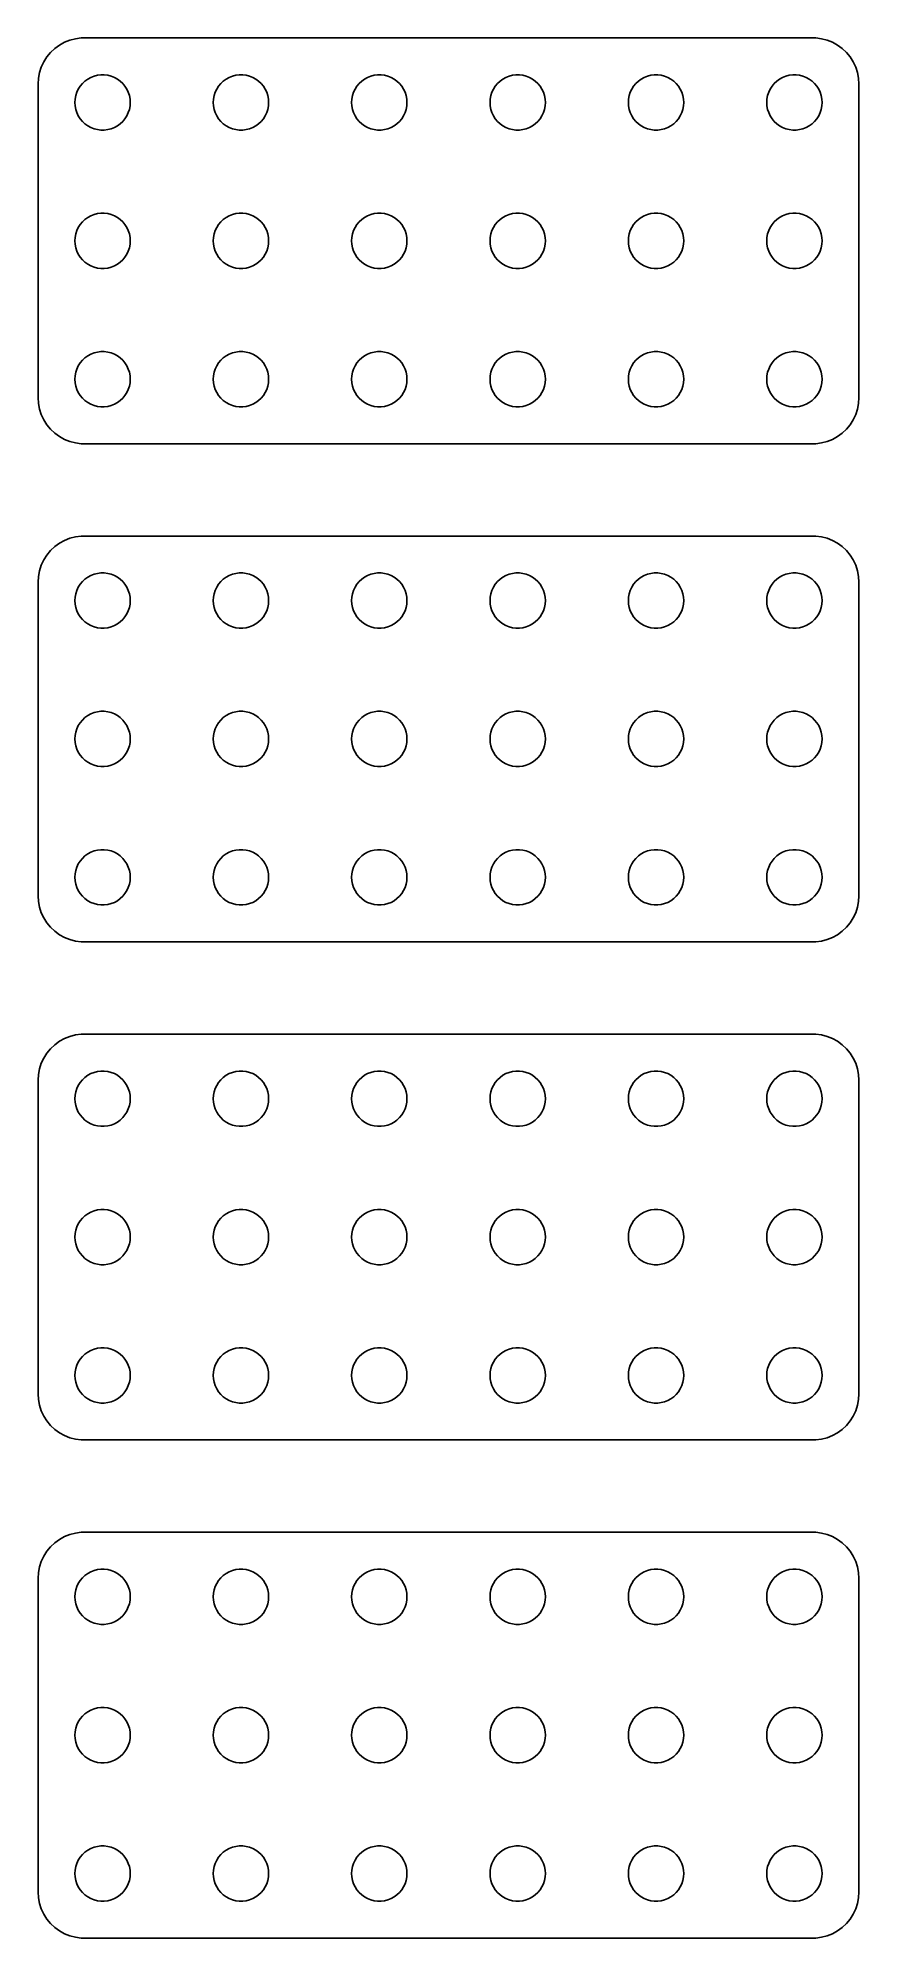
# Model space of a CAD drawing. Header units: metres. Extents: x -44 to 44, y 140 to 346.
import ezdxf

# ---------------------------------------------------------------- set-up
doc = ezdxf.new("R2010")
doc.units = ezdxf.units.M

msp = doc.modelspace()

# ---------------------------------------------------------------- linework, layer by layer
for p, q in [((-43.1448, 344.423), (-43.5451, 343.939)), ((-42.6871, 344.853), (-43.1448, 344.423)), ((-42.1791, 345.222), (-42.6871, 344.853)), ((-41.6289, 345.524), (-42.1791, 345.222)), ((-41.0451, 345.755), (-41.6289, 345.524)), ((-40.4369, 345.911), (-41.0451, 345.755)), ((-39.8139, 345.99), (-40.4369, 345.911)), ((39.8139, 345.99), (-39.8139, 345.99)), ((40.4369, 345.911), (39.8139, 345.99)), ((41.0451, 345.755), (40.4369, 345.911)), ((41.6289, 345.524), (41.0451, 345.755)), ((42.1791, 345.222), (41.6289, 345.524)), ((42.6871, 344.853), (42.1791, 345.222)), ((43.1448, 344.423), (42.6871, 344.853)), ((43.5451, 343.939), (43.1448, 344.423)), ((-44.3429, 342.243), (-44.4606, 341.627)), ((-44.1489, 342.841), (-44.3429, 342.243)), ((-43.8815, 343.409), (-44.1489, 342.841)), ((-43.5451, 343.939), (-43.8815, 343.409)), ((-38.427, 341.853), (-38.0621, 341.947)), ((-38.0621, 341.947), (-37.6884, 341.994)), ((-37.6884, 341.994), (-37.3116, 341.994)), ((-37.3116, 341.994), (-36.9379, 341.947)), ((-36.9379, 341.947), (-36.5729, 341.853)), ((-23.427, 341.853), (-23.0621, 341.947)), ((-23.0621, 341.947), (-22.6884, 341.994)), ((-22.6884, 341.994), (-22.3116, 341.994)), ((-22.3116, 341.994), (-21.9379, 341.947)), ((-21.9379, 341.947), (-21.5729, 341.853)), ((-8.42705, 341.853), (-8.06213, 341.947)), ((-8.06213, 341.947), (-7.68837, 341.994)), ((-7.68837, 341.994), (-7.31161, 341.994)), ((-7.31161, 341.994), (-6.93785, 341.947)), ((-6.93785, 341.947), (-6.57294, 341.853)), ((6.57294, 341.853), (6.93785, 341.947)), ((6.93785, 341.947), (7.31161, 341.994)), ((7.31161, 341.994), (7.68837, 341.994)), ((7.68837, 341.994), (8.06213, 341.947)), ((8.06213, 341.947), (8.42705, 341.853)), ((21.5729, 341.853), (21.9379, 341.947)), ((21.9379, 341.947), (22.3116, 341.994)), ((22.3116, 341.994), (22.6884, 341.994)), ((22.6884, 341.994), (23.0621, 341.947)), ((23.0621, 341.947), (23.427, 341.853)), ((36.5729, 341.853), (36.9379, 341.947)), ((36.9379, 341.947), (37.3116, 341.994)), ((37.3116, 341.994), (37.6884, 341.994)), ((37.6884, 341.994), (38.0621, 341.947)), ((38.0621, 341.947), (38.427, 341.853)), ((43.8815, 343.409), (43.5451, 343.939)), ((44.1489, 342.841), (43.8815, 343.409)), ((44.3429, 342.243), (44.1489, 342.841)), ((44.4606, 341.627), (44.3429, 342.243)), ((-44.4606, 341.627), (-44.5, 341)), ((-44.5, 341), (-44.5, 307)), ((-40.4057, 339.746), (-40.2893, 340.104)), ((-40.2893, 340.104), (-40.1289, 340.445)), ((-40.1289, 340.445), (-39.927, 340.763)), ((-39.927, 340.763), (-39.6869, 341.054)), ((-39.6869, 341.054), (-39.4123, 341.312)), ((-39.4123, 341.312), (-39.1075, 341.533)), ((-39.1075, 341.533), (-38.7773, 341.714)), ((-38.7773, 341.714), (-38.427, 341.853)), ((-36.5729, 341.853), (-36.2227, 341.714)), ((-36.2227, 341.714), (-35.8925, 341.533)), ((-35.8925, 341.533), (-35.5877, 341.312)), ((-35.5877, 341.312), (-35.3131, 341.054)), ((-35.3131, 341.054), (-35.0729, 340.763)), ((-35.0729, 340.763), (-34.8711, 340.445)), ((-34.8711, 340.445), (-34.7107, 340.104)), ((-34.7107, 340.104), (-34.5942, 339.746)), ((-25.4057, 339.746), (-25.2893, 340.104)), ((-25.2893, 340.104), (-25.1289, 340.445)), ((-25.1289, 340.445), (-24.927, 340.763)), ((-24.927, 340.763), (-24.6869, 341.054)), ((-24.6869, 341.054), (-24.4123, 341.312)), ((-24.4123, 341.312), (-24.1075, 341.533)), ((-24.1075, 341.533), (-23.7773, 341.714)), ((-23.7773, 341.714), (-23.427, 341.853)), ((-21.5729, 341.853), (-21.2227, 341.714)), ((-21.2227, 341.714), (-20.8925, 341.533)), ((-20.8925, 341.533), (-20.5877, 341.312)), ((-20.5877, 341.312), (-20.3131, 341.054)), ((-20.3131, 341.054), (-20.0729, 340.763)), ((-20.0729, 340.763), (-19.8711, 340.445)), ((-19.8711, 340.445), (-19.7107, 340.104)), ((-19.7107, 340.104), (-19.5942, 339.746)), ((-10.4057, 339.746), (-10.2893, 340.104)), ((-10.2893, 340.104), (-10.1289, 340.445)), ((-10.1289, 340.445), (-9.92705, 340.763)), ((-9.92705, 340.763), (-9.6869, 341.054)), ((-9.6869, 341.054), (-9.41226, 341.312)), ((-9.41226, 341.312), (-9.10747, 341.533)), ((-9.10747, 341.533), (-8.77733, 341.714)), ((-8.77733, 341.714), (-8.42705, 341.853)), ((-6.57294, 341.853), (-6.22266, 341.714)), ((-6.22266, 341.714), (-5.89252, 341.533)), ((-5.89252, 341.533), (-5.58772, 341.312)), ((-5.58772, 341.312), (-5.31308, 341.054)), ((-5.31308, 341.054), (-5.07294, 340.763)), ((-5.07294, 340.763), (-4.87108, 340.445)), ((-4.87108, 340.445), (-4.71066, 340.104)), ((-4.71066, 340.104), (-4.59424, 339.746)), ((4.59424, 339.746), (4.71066, 340.104)), ((4.71066, 340.104), (4.87108, 340.445)), ((4.87108, 340.445), (5.07294, 340.763)), ((5.07294, 340.763), (5.31308, 341.054)), ((5.31308, 341.054), (5.58772, 341.312)), ((5.58772, 341.312), (5.89252, 341.533)), ((5.89252, 341.533), (6.22266, 341.714)), ((6.22266, 341.714), (6.57294, 341.853)), ((8.42705, 341.853), (8.77733, 341.714)), ((8.77733, 341.714), (9.10747, 341.533)), ((9.10747, 341.533), (9.41226, 341.312)), ((9.41226, 341.312), (9.6869, 341.054)), ((9.6869, 341.054), (9.92705, 340.763)), ((9.92705, 340.763), (10.1289, 340.445)), ((10.1289, 340.445), (10.2893, 340.104)), ((10.2893, 340.104), (10.4057, 339.746)), ((19.5942, 339.746), (19.7107, 340.104)), ((19.7107, 340.104), (19.8711, 340.445)), ((19.8711, 340.445), (20.0729, 340.763)), ((20.0729, 340.763), (20.3131, 341.054)), ((20.3131, 341.054), (20.5877, 341.312)), ((20.5877, 341.312), (20.8925, 341.533)), ((20.8925, 341.533), (21.2227, 341.714)), ((21.2227, 341.714), (21.5729, 341.853)), ((23.427, 341.853), (23.7773, 341.714)), ((23.7773, 341.714), (24.1075, 341.533)), ((24.1075, 341.533), (24.4123, 341.312)), ((24.4123, 341.312), (24.6869, 341.054)), ((24.6869, 341.054), (24.927, 340.763)), ((24.927, 340.763), (25.1289, 340.445)), ((25.1289, 340.445), (25.2893, 340.104)), ((25.2893, 340.104), (25.4057, 339.746)), ((34.5942, 339.746), (34.7107, 340.104)), ((34.7107, 340.104), (34.8711, 340.445)), ((34.8711, 340.445), (35.0729, 340.763)), ((35.0729, 340.763), (35.3131, 341.054)), ((35.3131, 341.054), (35.5877, 341.312)), ((35.5877, 341.312), (35.8925, 341.533)), ((35.8925, 341.533), (36.2227, 341.714)), ((36.2227, 341.714), (36.5729, 341.853)), ((38.427, 341.853), (38.7773, 341.714)), ((38.7773, 341.714), (39.1075, 341.533)), ((39.1075, 341.533), (39.4123, 341.312)), ((39.4123, 341.312), (39.6869, 341.054)), ((39.6869, 341.054), (39.927, 340.763)), ((39.927, 340.763), (40.1289, 340.445)), ((40.1289, 340.445), (40.2893, 340.104)), ((40.2893, 340.104), (40.4057, 339.746)), ((44.5, 341), (44.4606, 341.627)), ((44.5, 307), (44.5, 341)), ((-40.5, 339), (-40.4763, 339.376)), ((-40.4763, 338.624), (-40.5, 339)), ((-40.4763, 339.376), (-40.4057, 339.746)), ((-40.4057, 338.254), (-40.4763, 338.624)), ((-40.2893, 337.896), (-40.4057, 338.254)), ((-40.1289, 337.555), (-40.2893, 337.896)), ((-34.7107, 337.896), (-34.8711, 337.555)), ((-34.5942, 338.254), (-34.7107, 337.896)), ((-34.5942, 339.746), (-34.5237, 339.376)), ((-34.5237, 338.624), (-34.5942, 338.254)), ((-34.5237, 339.376), (-34.5, 339)), ((-34.5, 339), (-34.5237, 338.624)), ((-25.5, 339), (-25.4763, 339.376)), ((-25.4763, 338.624), (-25.5, 339)), ((-25.4763, 339.376), (-25.4057, 339.746)), ((-25.4057, 338.254), (-25.4763, 338.624)), ((-25.2893, 337.896), (-25.4057, 338.254)), ((-25.1289, 337.555), (-25.2893, 337.896)), ((-19.7107, 337.896), (-19.8711, 337.555)), ((-19.5942, 338.254), (-19.7107, 337.896)), ((-19.5942, 339.746), (-19.5237, 339.376)), ((-19.5237, 338.624), (-19.5942, 338.254)), ((-19.5237, 339.376), (-19.5, 339)), ((-19.5, 339), (-19.5237, 338.624)), ((-10.5, 339), (-10.4763, 339.376)), ((-10.4763, 338.624), (-10.5, 339)), ((-10.4763, 339.376), (-10.4057, 339.746)), ((-10.4057, 338.254), (-10.4763, 338.624)), ((-10.2893, 337.896), (-10.4057, 338.254)), ((-10.1289, 337.555), (-10.2893, 337.896)), ((-4.71066, 337.896), (-4.87108, 337.555)), ((-4.59424, 338.254), (-4.71066, 337.896)), ((-4.59424, 339.746), (-4.52365, 339.376)), ((-4.52365, 338.624), (-4.59424, 338.254)), ((-4.52365, 339.376), (-4.5, 339)), ((-4.5, 339), (-4.52365, 338.624)), ((4.5, 339), (4.52365, 339.376)), ((4.52365, 338.624), (4.5, 339)), ((4.52365, 339.376), (4.59424, 339.746)), ((4.59424, 338.254), (4.52365, 338.624)), ((4.71066, 337.896), (4.59424, 338.254)), ((4.87108, 337.555), (4.71066, 337.896)), ((10.2893, 337.896), (10.1289, 337.555)), ((10.4057, 338.254), (10.2893, 337.896)), ((10.4057, 339.746), (10.4763, 339.376)), ((10.4763, 338.624), (10.4057, 338.254)), ((10.4763, 339.376), (10.5, 339)), ((10.5, 339), (10.4763, 338.624)), ((19.5, 339), (19.5237, 339.376)), ((19.5237, 338.624), (19.5, 339)), ((19.5237, 339.376), (19.5942, 339.746)), ((19.5942, 338.254), (19.5237, 338.624)), ((19.7107, 337.896), (19.5942, 338.254)), ((19.8711, 337.555), (19.7107, 337.896)), ((25.2893, 337.896), (25.1289, 337.555)), ((25.4057, 338.254), (25.2893, 337.896)), ((25.4057, 339.746), (25.4763, 339.376)), ((25.4763, 338.624), (25.4057, 338.254)), ((25.4763, 339.376), (25.5, 339)), ((25.5, 339), (25.4763, 338.624)), ((34.5, 339), (34.5237, 339.376)), ((34.5237, 338.624), (34.5, 339)), ((34.5237, 339.376), (34.5942, 339.746)), ((34.5942, 338.254), (34.5237, 338.624)), ((34.7107, 337.896), (34.5942, 338.254)), ((34.8711, 337.555), (34.7107, 337.896)), ((40.2893, 337.896), (40.1289, 337.555)), ((40.4057, 338.254), (40.2893, 337.896)), ((40.4057, 339.746), (40.4763, 339.376)), ((40.4763, 338.624), (40.4057, 338.254)), ((40.4763, 339.376), (40.5, 339)), ((40.5, 339), (40.4763, 338.624)), ((-39.927, 337.237), (-40.1289, 337.555)), ((-39.6869, 336.946), (-39.927, 337.237)), ((-39.4123, 336.688), (-39.6869, 336.946)), ((-39.1075, 336.467), (-39.4123, 336.688)), ((-38.7773, 336.286), (-39.1075, 336.467)), ((-38.427, 336.147), (-38.7773, 336.286)), ((-38.0621, 336.053), (-38.427, 336.147)), ((-37.6884, 336.006), (-38.0621, 336.053)), ((-37.3116, 336.006), (-37.6884, 336.006)), ((-36.9379, 336.053), (-37.3116, 336.006)), ((-36.5729, 336.147), (-36.9379, 336.053)), ((-36.2227, 336.286), (-36.5729, 336.147)), ((-35.8925, 336.467), (-36.2227, 336.286)), ((-35.5877, 336.688), (-35.8925, 336.467)), ((-35.3131, 336.946), (-35.5877, 336.688)), ((-35.0729, 337.237), (-35.3131, 336.946)), ((-34.8711, 337.555), (-35.0729, 337.237)), ((-24.927, 337.237), (-25.1289, 337.555)), ((-24.6869, 336.946), (-24.927, 337.237)), ((-24.4123, 336.688), (-24.6869, 336.946)), ((-24.1075, 336.467), (-24.4123, 336.688)), ((-23.7773, 336.286), (-24.1075, 336.467)), ((-23.427, 336.147), (-23.7773, 336.286)), ((-23.0621, 336.053), (-23.427, 336.147)), ((-22.6884, 336.006), (-23.0621, 336.053)), ((-22.3116, 336.006), (-22.6884, 336.006)), ((-21.9379, 336.053), (-22.3116, 336.006)), ((-21.5729, 336.147), (-21.9379, 336.053)), ((-21.2227, 336.286), (-21.5729, 336.147)), ((-20.8925, 336.467), (-21.2227, 336.286)), ((-20.5877, 336.688), (-20.8925, 336.467)), ((-20.3131, 336.946), (-20.5877, 336.688)), ((-20.0729, 337.237), (-20.3131, 336.946)), ((-19.8711, 337.555), (-20.0729, 337.237)), ((-9.92705, 337.237), (-10.1289, 337.555)), ((-9.6869, 336.946), (-9.92705, 337.237)), ((-9.41226, 336.688), (-9.6869, 336.946)), ((-9.10747, 336.467), (-9.41226, 336.688)), ((-8.77733, 336.286), (-9.10747, 336.467)), ((-8.42705, 336.147), (-8.77733, 336.286)), ((-8.06213, 336.053), (-8.42705, 336.147)), ((-7.68837, 336.006), (-8.06213, 336.053)), ((-7.31161, 336.006), (-7.68837, 336.006)), ((-6.93785, 336.053), (-7.31161, 336.006)), ((-6.57294, 336.147), (-6.93785, 336.053)), ((-6.22266, 336.286), (-6.57294, 336.147)), ((-5.89252, 336.467), (-6.22266, 336.286)), ((-5.58772, 336.688), (-5.89252, 336.467)), ((-5.31308, 336.946), (-5.58772, 336.688)), ((-5.07294, 337.237), (-5.31308, 336.946)), ((-4.87108, 337.555), (-5.07294, 337.237)), ((5.07294, 337.237), (4.87108, 337.555)), ((5.31308, 336.946), (5.07294, 337.237)), ((5.58772, 336.688), (5.31308, 336.946)), ((5.89252, 336.467), (5.58772, 336.688)), ((6.22266, 336.286), (5.89252, 336.467)), ((6.57294, 336.147), (6.22266, 336.286)), ((6.93785, 336.053), (6.57294, 336.147)), ((7.31161, 336.006), (6.93785, 336.053)), ((7.68837, 336.006), (7.31161, 336.006)), ((8.06213, 336.053), (7.68837, 336.006)), ((8.42705, 336.147), (8.06213, 336.053)), ((8.77733, 336.286), (8.42705, 336.147)), ((9.10747, 336.467), (8.77733, 336.286)), ((9.41226, 336.688), (9.10747, 336.467)), ((9.6869, 336.946), (9.41226, 336.688)), ((9.92705, 337.237), (9.6869, 336.946)), ((10.1289, 337.555), (9.92705, 337.237)), ((20.0729, 337.237), (19.8711, 337.555)), ((20.3131, 336.946), (20.0729, 337.237)), ((20.5877, 336.688), (20.3131, 336.946)), ((20.8925, 336.467), (20.5877, 336.688)), ((21.2227, 336.286), (20.8925, 336.467)), ((21.5729, 336.147), (21.2227, 336.286)), ((21.9379, 336.053), (21.5729, 336.147)), ((22.3116, 336.006), (21.9379, 336.053)), ((22.6884, 336.006), (22.3116, 336.006)), ((23.0621, 336.053), (22.6884, 336.006)), ((23.427, 336.147), (23.0621, 336.053)), ((23.7773, 336.286), (23.427, 336.147)), ((24.1075, 336.467), (23.7773, 336.286)), ((24.4123, 336.688), (24.1075, 336.467)), ((24.6869, 336.946), (24.4123, 336.688)), ((24.927, 337.237), (24.6869, 336.946)), ((25.1289, 337.555), (24.927, 337.237)), ((35.0729, 337.237), (34.8711, 337.555)), ((35.3131, 336.946), (35.0729, 337.237)), ((35.5877, 336.688), (35.3131, 336.946)), ((35.8925, 336.467), (35.5877, 336.688)), ((36.2227, 336.286), (35.8925, 336.467)), ((36.5729, 336.147), (36.2227, 336.286)), ((36.9379, 336.053), (36.5729, 336.147)), ((37.3116, 336.006), (36.9379, 336.053)), ((37.6884, 336.006), (37.3116, 336.006)), ((38.0621, 336.053), (37.6884, 336.006)), ((38.427, 336.147), (38.0621, 336.053)), ((38.7773, 336.286), (38.427, 336.147)), ((39.1075, 336.467), (38.7773, 336.286)), ((39.4123, 336.688), (39.1075, 336.467)), ((39.6869, 336.946), (39.4123, 336.688)), ((39.927, 337.237), (39.6869, 336.946)), ((40.1289, 337.555), (39.927, 337.237)), ((-40.1289, 325.445), (-39.927, 325.763)), ((-39.927, 325.763), (-39.6869, 326.054)), ((-39.6869, 326.054), (-39.4123, 326.312)), ((-39.4123, 326.312), (-39.1075, 326.533)), ((-39.1075, 326.533), (-38.7773, 326.714)), ((-38.7773, 326.714), (-38.427, 326.853)), ((-38.427, 326.853), (-38.0621, 326.947)), ((-38.0621, 326.947), (-37.6884, 326.994)), ((-37.6884, 326.994), (-37.3116, 326.994)), ((-37.3116, 326.994), (-36.9379, 326.947)), ((-36.9379, 326.947), (-36.5729, 326.853)), ((-36.5729, 326.853), (-36.2227, 326.714)), ((-36.2227, 326.714), (-35.8925, 326.533)), ((-35.8925, 326.533), (-35.5877, 326.312)), ((-35.5877, 326.312), (-35.3131, 326.054)), ((-35.3131, 326.054), (-35.0729, 325.763)), ((-35.0729, 325.763), (-34.8711, 325.445)), ((-25.1289, 325.445), (-24.927, 325.763)), ((-24.927, 325.763), (-24.6869, 326.054)), ((-24.6869, 326.054), (-24.4123, 326.312)), ((-24.4123, 326.312), (-24.1075, 326.533)), ((-24.1075, 326.533), (-23.7773, 326.714)), ((-23.7773, 326.714), (-23.427, 326.853)), ((-23.427, 326.853), (-23.0621, 326.947)), ((-23.0621, 326.947), (-22.6884, 326.994)), ((-22.6884, 326.994), (-22.3116, 326.994)), ((-22.3116, 326.994), (-21.9379, 326.947)), ((-21.9379, 326.947), (-21.5729, 326.853)), ((-21.5729, 326.853), (-21.2227, 326.714)), ((-21.2227, 326.714), (-20.8925, 326.533)), ((-20.8925, 326.533), (-20.5877, 326.312)), ((-20.5877, 326.312), (-20.3131, 326.054)), ((-20.3131, 326.054), (-20.0729, 325.763)), ((-20.0729, 325.763), (-19.8711, 325.445)), ((-10.1289, 325.445), (-9.92705, 325.763)), ((-9.92705, 325.763), (-9.6869, 326.054)), ((-9.6869, 326.054), (-9.41226, 326.312)), ((-9.41226, 326.312), (-9.10747, 326.533)), ((-9.10747, 326.533), (-8.77733, 326.714)), ((-8.77733, 326.714), (-8.42705, 326.853)), ((-8.42705, 326.853), (-8.06213, 326.947)), ((-8.06213, 326.947), (-7.68837, 326.994)), ((-7.68837, 326.994), (-7.31161, 326.994)), ((-7.31161, 326.994), (-6.93785, 326.947)), ((-6.93785, 326.947), (-6.57294, 326.853)), ((-6.57294, 326.853), (-6.22266, 326.714)), ((-6.22266, 326.714), (-5.89252, 326.533)), ((-5.89252, 326.533), (-5.58772, 326.312)), ((-5.58772, 326.312), (-5.31308, 326.054)), ((-5.31308, 326.054), (-5.07294, 325.763)), ((-5.07294, 325.763), (-4.87108, 325.445)), ((4.87108, 325.445), (5.07294, 325.763)), ((5.07294, 325.763), (5.31308, 326.054)), ((5.31308, 326.054), (5.58772, 326.312)), ((5.58772, 326.312), (5.89252, 326.533)), ((5.89252, 326.533), (6.22266, 326.714)), ((6.22266, 326.714), (6.57294, 326.853)), ((6.57294, 326.853), (6.93785, 326.947)), ((6.93785, 326.947), (7.31161, 326.994)), ((7.31161, 326.994), (7.68837, 326.994)), ((7.68837, 326.994), (8.06213, 326.947)), ((8.06213, 326.947), (8.42705, 326.853)), ((8.42705, 326.853), (8.77733, 326.714)), ((8.77733, 326.714), (9.10747, 326.533)), ((9.10747, 326.533), (9.41226, 326.312)), ((9.41226, 326.312), (9.6869, 326.054)), ((9.6869, 326.054), (9.92705, 325.763)), ((9.92705, 325.763), (10.1289, 325.445)), ((19.8711, 325.445), (20.0729, 325.763)), ((20.0729, 325.763), (20.3131, 326.054)), ((20.3131, 326.054), (20.5877, 326.312)), ((20.5877, 326.312), (20.8925, 326.533)), ((20.8925, 326.533), (21.2227, 326.714)), ((21.2227, 326.714), (21.5729, 326.853)), ((21.5729, 326.853), (21.9379, 326.947)), ((21.9379, 326.947), (22.3116, 326.994)), ((22.3116, 326.994), (22.6884, 326.994)), ((22.6884, 326.994), (23.0621, 326.947)), ((23.0621, 326.947), (23.427, 326.853)), ((23.427, 326.853), (23.7773, 326.714)), ((23.7773, 326.714), (24.1075, 326.533)), ((24.1075, 326.533), (24.4123, 326.312)), ((24.4123, 326.312), (24.6869, 326.054)), ((24.6869, 326.054), (24.927, 325.763)), ((24.927, 325.763), (25.1289, 325.445)), ((34.8711, 325.445), (35.0729, 325.763)), ((35.0729, 325.763), (35.3131, 326.054)), ((35.3131, 326.054), (35.5877, 326.312)), ((35.5877, 326.312), (35.8925, 326.533)), ((35.8925, 326.533), (36.2227, 326.714)), ((36.2227, 326.714), (36.5729, 326.853)), ((36.5729, 326.853), (36.9379, 326.947)), ((36.9379, 326.947), (37.3116, 326.994)), ((37.3116, 326.994), (37.6884, 326.994)), ((37.6884, 326.994), (38.0621, 326.947)), ((38.0621, 326.947), (38.427, 326.853)), ((38.427, 326.853), (38.7773, 326.714)), ((38.7773, 326.714), (39.1075, 326.533)), ((39.1075, 326.533), (39.4123, 326.312)), ((39.4123, 326.312), (39.6869, 326.054)), ((39.6869, 326.054), (39.927, 325.763)), ((39.927, 325.763), (40.1289, 325.445)), ((-40.5, 324), (-40.4763, 324.376)), ((-40.4763, 323.624), (-40.5, 324)), ((-40.4763, 324.376), (-40.4057, 324.746)), ((-40.4057, 323.254), (-40.4763, 323.624)), ((-40.4057, 324.746), (-40.2893, 325.104)), ((-40.2893, 325.104), (-40.1289, 325.445)), ((-34.8711, 325.445), (-34.7107, 325.104)), ((-34.7107, 325.104), (-34.5942, 324.746)), ((-34.5942, 324.746), (-34.5237, 324.376)), ((-34.5237, 323.624), (-34.5942, 323.254)), ((-34.5237, 324.376), (-34.5, 324)), ((-34.5, 324), (-34.5237, 323.624)), ((-25.5, 324), (-25.4763, 324.376)), ((-25.4763, 323.624), (-25.5, 324)), ((-25.4763, 324.376), (-25.4057, 324.746)), ((-25.4057, 323.254), (-25.4763, 323.624)), ((-25.4057, 324.746), (-25.2893, 325.104)), ((-25.2893, 325.104), (-25.1289, 325.445)), ((-19.8711, 325.445), (-19.7107, 325.104)), ((-19.7107, 325.104), (-19.5942, 324.746)), ((-19.5942, 324.746), (-19.5237, 324.376)), ((-19.5237, 323.624), (-19.5942, 323.254)), ((-19.5237, 324.376), (-19.5, 324)), ((-19.5, 324), (-19.5237, 323.624)), ((-10.5, 324), (-10.4763, 324.376)), ((-10.4763, 323.624), (-10.5, 324)), ((-10.4763, 324.376), (-10.4057, 324.746)), ((-10.4057, 323.254), (-10.4763, 323.624)), ((-10.4057, 324.746), (-10.2893, 325.104)), ((-10.2893, 325.104), (-10.1289, 325.445)), ((-4.87108, 325.445), (-4.71066, 325.104)), ((-4.71066, 325.104), (-4.59424, 324.746)), ((-4.59424, 324.746), (-4.52365, 324.376)), ((-4.52365, 323.624), (-4.59424, 323.254)), ((-4.52365, 324.376), (-4.5, 324)), ((-4.5, 324), (-4.52365, 323.624)), ((4.5, 324), (4.52365, 324.376)), ((4.52365, 323.624), (4.5, 324)), ((4.52365, 324.376), (4.59424, 324.746)), ((4.59424, 323.254), (4.52365, 323.624)), ((4.59424, 324.746), (4.71066, 325.104)), ((4.71066, 325.104), (4.87108, 325.445)), ((10.1289, 325.445), (10.2893, 325.104)), ((10.2893, 325.104), (10.4057, 324.746)), ((10.4057, 324.746), (10.4763, 324.376)), ((10.4763, 323.624), (10.4057, 323.254)), ((10.4763, 324.376), (10.5, 324)), ((10.5, 324), (10.4763, 323.624)), ((19.5, 324), (19.5237, 324.376)), ((19.5237, 323.624), (19.5, 324)), ((19.5237, 324.376), (19.5942, 324.746)), ((19.5942, 323.254), (19.5237, 323.624)), ((19.5942, 324.746), (19.7107, 325.104)), ((19.7107, 325.104), (19.8711, 325.445)), ((25.1289, 325.445), (25.2893, 325.104)), ((25.2893, 325.104), (25.4057, 324.746)), ((25.4057, 324.746), (25.4763, 324.376)), ((25.4763, 323.624), (25.4057, 323.254)), ((25.4763, 324.376), (25.5, 324)), ((25.5, 324), (25.4763, 323.624)), ((34.5, 324), (34.5237, 324.376)), ((34.5237, 323.624), (34.5, 324)), ((34.5237, 324.376), (34.5942, 324.746)), ((34.5942, 323.254), (34.5237, 323.624)), ((34.5942, 324.746), (34.7107, 325.104)), ((34.7107, 325.104), (34.8711, 325.445)), ((40.1289, 325.445), (40.2893, 325.104)), ((40.2893, 325.104), (40.4057, 324.746)), ((40.4057, 324.746), (40.4763, 324.376)), ((40.4763, 323.624), (40.4057, 323.254)), ((40.4763, 324.376), (40.5, 324)), ((40.5, 324), (40.4763, 323.624)), ((-40.2893, 322.896), (-40.4057, 323.254)), ((-40.1289, 322.555), (-40.2893, 322.896)), ((-39.927, 322.237), (-40.1289, 322.555)), ((-39.6869, 321.946), (-39.927, 322.237)), ((-39.4123, 321.688), (-39.6869, 321.946)), ((-39.1075, 321.467), (-39.4123, 321.688)), ((-38.7773, 321.286), (-39.1075, 321.467)), ((-35.8925, 321.467), (-36.2227, 321.286)), ((-35.5877, 321.688), (-35.8925, 321.467)), ((-35.3131, 321.946), (-35.5877, 321.688)), ((-35.0729, 322.237), (-35.3131, 321.946)), ((-34.8711, 322.555), (-35.0729, 322.237)), ((-34.7107, 322.896), (-34.8711, 322.555)), ((-34.5942, 323.254), (-34.7107, 322.896)), ((-25.2893, 322.896), (-25.4057, 323.254)), ((-25.1289, 322.555), (-25.2893, 322.896)), ((-24.927, 322.237), (-25.1289, 322.555)), ((-24.6869, 321.946), (-24.927, 322.237)), ((-24.4123, 321.688), (-24.6869, 321.946)), ((-24.1075, 321.467), (-24.4123, 321.688)), ((-23.7773, 321.286), (-24.1075, 321.467)), ((-20.8925, 321.467), (-21.2227, 321.286)), ((-20.5877, 321.688), (-20.8925, 321.467)), ((-20.3131, 321.946), (-20.5877, 321.688)), ((-20.0729, 322.237), (-20.3131, 321.946)), ((-19.8711, 322.555), (-20.0729, 322.237)), ((-19.7107, 322.896), (-19.8711, 322.555)), ((-19.5942, 323.254), (-19.7107, 322.896)), ((-10.2893, 322.896), (-10.4057, 323.254)), ((-10.1289, 322.555), (-10.2893, 322.896)), ((-9.92705, 322.237), (-10.1289, 322.555)), ((-9.6869, 321.946), (-9.92705, 322.237)), ((-9.41226, 321.688), (-9.6869, 321.946)), ((-9.10747, 321.467), (-9.41226, 321.688)), ((-8.77733, 321.286), (-9.10747, 321.467)), ((-5.89252, 321.467), (-6.22266, 321.286)), ((-5.58772, 321.688), (-5.89252, 321.467)), ((-5.31308, 321.946), (-5.58772, 321.688)), ((-5.07294, 322.237), (-5.31308, 321.946)), ((-4.87108, 322.555), (-5.07294, 322.237)), ((-4.71066, 322.896), (-4.87108, 322.555)), ((-4.59424, 323.254), (-4.71066, 322.896)), ((4.71066, 322.896), (4.59424, 323.254)), ((4.87108, 322.555), (4.71066, 322.896)), ((5.07294, 322.237), (4.87108, 322.555)), ((5.31308, 321.946), (5.07294, 322.237)), ((5.58772, 321.688), (5.31308, 321.946)), ((5.89252, 321.467), (5.58772, 321.688)), ((6.22266, 321.286), (5.89252, 321.467)), ((9.10747, 321.467), (8.77733, 321.286)), ((9.41226, 321.688), (9.10747, 321.467)), ((9.6869, 321.946), (9.41226, 321.688)), ((9.92705, 322.237), (9.6869, 321.946)), ((10.1289, 322.555), (9.92705, 322.237)), ((10.2893, 322.896), (10.1289, 322.555)), ((10.4057, 323.254), (10.2893, 322.896)), ((19.7107, 322.896), (19.5942, 323.254)), ((19.8711, 322.555), (19.7107, 322.896)), ((20.0729, 322.237), (19.8711, 322.555)), ((20.3131, 321.946), (20.0729, 322.237)), ((20.5877, 321.688), (20.3131, 321.946)), ((20.8925, 321.467), (20.5877, 321.688)), ((21.2227, 321.286), (20.8925, 321.467)), ((24.1075, 321.467), (23.7773, 321.286)), ((24.4123, 321.688), (24.1075, 321.467)), ((24.6869, 321.946), (24.4123, 321.688)), ((24.927, 322.237), (24.6869, 321.946)), ((25.1289, 322.555), (24.927, 322.237)), ((25.2893, 322.896), (25.1289, 322.555)), ((25.4057, 323.254), (25.2893, 322.896)), ((34.7107, 322.896), (34.5942, 323.254)), ((34.8711, 322.555), (34.7107, 322.896)), ((35.0729, 322.237), (34.8711, 322.555)), ((35.3131, 321.946), (35.0729, 322.237)), ((35.5877, 321.688), (35.3131, 321.946)), ((35.8925, 321.467), (35.5877, 321.688)), ((36.2227, 321.286), (35.8925, 321.467)), ((39.1075, 321.467), (38.7773, 321.286)), ((39.4123, 321.688), (39.1075, 321.467)), ((39.6869, 321.946), (39.4123, 321.688)), ((39.927, 322.237), (39.6869, 321.946)), ((40.1289, 322.555), (39.927, 322.237)), ((40.2893, 322.896), (40.1289, 322.555)), ((40.4057, 323.254), (40.2893, 322.896)), ((-38.427, 321.147), (-38.7773, 321.286)), ((-38.0621, 321.053), (-38.427, 321.147)), ((-37.6884, 321.006), (-38.0621, 321.053)), ((-37.3116, 321.006), (-37.6884, 321.006)), ((-36.9379, 321.053), (-37.3116, 321.006)), ((-36.5729, 321.147), (-36.9379, 321.053)), ((-36.2227, 321.286), (-36.5729, 321.147)), ((-23.427, 321.147), (-23.7773, 321.286)), ((-23.0621, 321.053), (-23.427, 321.147)), ((-22.6884, 321.006), (-23.0621, 321.053)), ((-22.3116, 321.006), (-22.6884, 321.006)), ((-21.9379, 321.053), (-22.3116, 321.006)), ((-21.5729, 321.147), (-21.9379, 321.053)), ((-21.2227, 321.286), (-21.5729, 321.147)), ((-8.42705, 321.147), (-8.77733, 321.286)), ((-8.06213, 321.053), (-8.42705, 321.147)), ((-7.68837, 321.006), (-8.06213, 321.053)), ((-7.31161, 321.006), (-7.68837, 321.006)), ((-6.93785, 321.053), (-7.31161, 321.006)), ((-6.57294, 321.147), (-6.93785, 321.053)), ((-6.22266, 321.286), (-6.57294, 321.147)), ((6.57294, 321.147), (6.22266, 321.286)), ((6.93785, 321.053), (6.57294, 321.147)), ((7.31161, 321.006), (6.93785, 321.053)), ((7.68837, 321.006), (7.31161, 321.006)), ((8.06213, 321.053), (7.68837, 321.006)), ((8.42705, 321.147), (8.06213, 321.053)), ((8.77733, 321.286), (8.42705, 321.147)), ((21.5729, 321.147), (21.2227, 321.286)), ((21.9379, 321.053), (21.5729, 321.147)), ((22.3116, 321.006), (21.9379, 321.053)), ((22.6884, 321.006), (22.3116, 321.006)), ((23.0621, 321.053), (22.6884, 321.006)), ((23.427, 321.147), (23.0621, 321.053)), ((23.7773, 321.286), (23.427, 321.147)), ((36.5729, 321.147), (36.2227, 321.286)), ((36.9379, 321.053), (36.5729, 321.147)), ((37.3116, 321.006), (36.9379, 321.053)), ((37.6884, 321.006), (37.3116, 321.006)), ((38.0621, 321.053), (37.6884, 321.006)), ((38.427, 321.147), (38.0621, 321.053)), ((38.7773, 321.286), (38.427, 321.147)), ((-39.927, 310.763), (-39.6869, 311.054)), ((-39.6869, 311.054), (-39.4123, 311.312)), ((-39.4123, 311.312), (-39.1075, 311.533)), ((-39.1075, 311.533), (-38.7773, 311.714)), ((-38.7773, 311.714), (-38.427, 311.853)), ((-38.427, 311.853), (-38.0621, 311.947)), ((-38.0621, 311.947), (-37.6884, 311.994)), ((-37.6884, 311.994), (-37.3116, 311.994)), ((-37.3116, 311.994), (-36.9379, 311.947)), ((-36.9379, 311.947), (-36.5729, 311.853)), ((-36.5729, 311.853), (-36.2227, 311.714)), ((-36.2227, 311.714), (-35.8925, 311.533)), ((-35.8925, 311.533), (-35.5877, 311.312)), ((-35.5877, 311.312), (-35.3131, 311.054)), ((-35.3131, 311.054), (-35.0729, 310.763)), ((-24.927, 310.763), (-24.6869, 311.054)), ((-24.6869, 311.054), (-24.4123, 311.312)), ((-24.4123, 311.312), (-24.1075, 311.533)), ((-24.1075, 311.533), (-23.7773, 311.714)), ((-23.7773, 311.714), (-23.427, 311.853)), ((-23.427, 311.853), (-23.0621, 311.947)), ((-23.0621, 311.947), (-22.6884, 311.994)), ((-22.6884, 311.994), (-22.3116, 311.994)), ((-22.3116, 311.994), (-21.9379, 311.947)), ((-21.9379, 311.947), (-21.5729, 311.853)), ((-21.5729, 311.853), (-21.2227, 311.714)), ((-21.2227, 311.714), (-20.8925, 311.533)), ((-20.8925, 311.533), (-20.5877, 311.312)), ((-20.5877, 311.312), (-20.3131, 311.054)), ((-20.3131, 311.054), (-20.0729, 310.763)), ((-9.92705, 310.763), (-9.6869, 311.054)), ((-9.6869, 311.054), (-9.41226, 311.312)), ((-9.41226, 311.312), (-9.10747, 311.533)), ((-9.10747, 311.533), (-8.77733, 311.714)), ((-8.77733, 311.714), (-8.42705, 311.853)), ((-8.42705, 311.853), (-8.06213, 311.947)), ((-8.06213, 311.947), (-7.68837, 311.994)), ((-7.68837, 311.994), (-7.31161, 311.994)), ((-7.31161, 311.994), (-6.93785, 311.947)), ((-6.93785, 311.947), (-6.57294, 311.853)), ((-6.57294, 311.853), (-6.22266, 311.714)), ((-6.22266, 311.714), (-5.89252, 311.533)), ((-5.89252, 311.533), (-5.58772, 311.312)), ((-5.58772, 311.312), (-5.31308, 311.054)), ((-5.31308, 311.054), (-5.07294, 310.763)), ((5.07294, 310.763), (5.31308, 311.054)), ((5.31308, 311.054), (5.58772, 311.312)), ((5.58772, 311.312), (5.89252, 311.533)), ((5.89252, 311.533), (6.22266, 311.714)), ((6.22266, 311.714), (6.57294, 311.853)), ((6.57294, 311.853), (6.93785, 311.947)), ((6.93785, 311.947), (7.31161, 311.994)), ((7.31161, 311.994), (7.68837, 311.994)), ((7.68837, 311.994), (8.06213, 311.947)), ((8.06213, 311.947), (8.42705, 311.853)), ((8.42705, 311.853), (8.77733, 311.714)), ((8.77733, 311.714), (9.10747, 311.533)), ((9.10747, 311.533), (9.41226, 311.312)), ((9.41226, 311.312), (9.6869, 311.054)), ((9.6869, 311.054), (9.92705, 310.763)), ((20.0729, 310.763), (20.3131, 311.054)), ((20.3131, 311.054), (20.5877, 311.312)), ((20.5877, 311.312), (20.8925, 311.533)), ((20.8925, 311.533), (21.2227, 311.714)), ((21.2227, 311.714), (21.5729, 311.853)), ((21.5729, 311.853), (21.9379, 311.947)), ((21.9379, 311.947), (22.3116, 311.994)), ((22.3116, 311.994), (22.6884, 311.994)), ((22.6884, 311.994), (23.0621, 311.947)), ((23.0621, 311.947), (23.427, 311.853)), ((23.427, 311.853), (23.7773, 311.714)), ((23.7773, 311.714), (24.1075, 311.533)), ((24.1075, 311.533), (24.4123, 311.312)), ((24.4123, 311.312), (24.6869, 311.054)), ((24.6869, 311.054), (24.927, 310.763)), ((35.0729, 310.763), (35.3131, 311.054)), ((35.3131, 311.054), (35.5877, 311.312)), ((35.5877, 311.312), (35.8925, 311.533)), ((35.8925, 311.533), (36.2227, 311.714)), ((36.2227, 311.714), (36.5729, 311.853)), ((36.5729, 311.853), (36.9379, 311.947)), ((36.9379, 311.947), (37.3116, 311.994)), ((37.3116, 311.994), (37.6884, 311.994)), ((37.6884, 311.994), (38.0621, 311.947)), ((38.0621, 311.947), (38.427, 311.853)), ((38.427, 311.853), (38.7773, 311.714)), ((38.7773, 311.714), (39.1075, 311.533)), ((39.1075, 311.533), (39.4123, 311.312)), ((39.4123, 311.312), (39.6869, 311.054)), ((39.6869, 311.054), (39.927, 310.763)), ((-40.5, 309), (-40.4763, 309.376)), ((-40.4763, 308.624), (-40.5, 309)), ((-40.4763, 309.376), (-40.4057, 309.746)), ((-40.4057, 309.746), (-40.2893, 310.104)), ((-40.2893, 310.104), (-40.1289, 310.445)), ((-40.1289, 310.445), (-39.927, 310.763)), ((-35.0729, 310.763), (-34.8711, 310.445)), ((-34.8711, 310.445), (-34.7107, 310.104)), ((-34.7107, 310.104), (-34.5942, 309.746)), ((-34.5942, 309.746), (-34.5237, 309.376)), ((-34.5237, 309.376), (-34.5, 309)), ((-34.5, 309), (-34.5237, 308.624)), ((-25.5, 309), (-25.4763, 309.376)), ((-25.4763, 308.624), (-25.5, 309)), ((-25.4763, 309.376), (-25.4057, 309.746)), ((-25.4057, 309.746), (-25.2893, 310.104)), ((-25.2893, 310.104), (-25.1289, 310.445)), ((-25.1289, 310.445), (-24.927, 310.763)), ((-20.0729, 310.763), (-19.8711, 310.445)), ((-19.8711, 310.445), (-19.7107, 310.104)), ((-19.7107, 310.104), (-19.5942, 309.746)), ((-19.5942, 309.746), (-19.5237, 309.376)), ((-19.5237, 309.376), (-19.5, 309)), ((-19.5, 309), (-19.5237, 308.624)), ((-10.5, 309), (-10.4763, 309.376)), ((-10.4763, 308.624), (-10.5, 309)), ((-10.4763, 309.376), (-10.4057, 309.746)), ((-10.4057, 309.746), (-10.2893, 310.104)), ((-10.2893, 310.104), (-10.1289, 310.445)), ((-10.1289, 310.445), (-9.92705, 310.763)), ((-5.07294, 310.763), (-4.87108, 310.445)), ((-4.87108, 310.445), (-4.71066, 310.104)), ((-4.71066, 310.104), (-4.59424, 309.746)), ((-4.59424, 309.746), (-4.52365, 309.376)), ((-4.52365, 309.376), (-4.5, 309)), ((-4.5, 309), (-4.52365, 308.624)), ((4.5, 309), (4.52365, 309.376)), ((4.52365, 308.624), (4.5, 309)), ((4.52365, 309.376), (4.59424, 309.746)), ((4.59424, 309.746), (4.71066, 310.104)), ((4.71066, 310.104), (4.87108, 310.445)), ((4.87108, 310.445), (5.07294, 310.763)), ((9.92705, 310.763), (10.1289, 310.445)), ((10.1289, 310.445), (10.2893, 310.104)), ((10.2893, 310.104), (10.4057, 309.746)), ((10.4057, 309.746), (10.4763, 309.376)), ((10.4763, 309.376), (10.5, 309)), ((10.5, 309), (10.4763, 308.624)), ((19.5, 309), (19.5237, 309.376)), ((19.5237, 308.624), (19.5, 309)), ((19.5237, 309.376), (19.5942, 309.746)), ((19.5942, 309.746), (19.7107, 310.104)), ((19.7107, 310.104), (19.8711, 310.445)), ((19.8711, 310.445), (20.0729, 310.763)), ((24.927, 310.763), (25.1289, 310.445)), ((25.1289, 310.445), (25.2893, 310.104)), ((25.2893, 310.104), (25.4057, 309.746)), ((25.4057, 309.746), (25.4763, 309.376)), ((25.4763, 309.376), (25.5, 309)), ((25.5, 309), (25.4763, 308.624)), ((34.5, 309), (34.5237, 309.376)), ((34.5237, 308.624), (34.5, 309)), ((34.5237, 309.376), (34.5942, 309.746)), ((34.5942, 309.746), (34.7107, 310.104)), ((34.7107, 310.104), (34.8711, 310.445)), ((34.8711, 310.445), (35.0729, 310.763)), ((39.927, 310.763), (40.1289, 310.445)), ((40.1289, 310.445), (40.2893, 310.104)), ((40.2893, 310.104), (40.4057, 309.746)), ((40.4057, 309.746), (40.4763, 309.376)), ((40.4763, 309.376), (40.5, 309)), ((40.5, 309), (40.4763, 308.624)), ((-44.5, 307), (-44.4606, 306.373)), ((-40.4057, 308.254), (-40.4763, 308.624)), ((-40.2893, 307.896), (-40.4057, 308.254)), ((-40.1289, 307.555), (-40.2893, 307.896)), ((-39.927, 307.237), (-40.1289, 307.555)), ((-39.6869, 306.946), (-39.927, 307.237)), ((-39.4123, 306.688), (-39.6869, 306.946)), ((-35.3131, 306.946), (-35.5877, 306.688)), ((-35.0729, 307.237), (-35.3131, 306.946)), ((-34.8711, 307.555), (-35.0729, 307.237)), ((-34.7107, 307.896), (-34.8711, 307.555)), ((-34.5942, 308.254), (-34.7107, 307.896)), ((-34.5237, 308.624), (-34.5942, 308.254)), ((-25.4057, 308.254), (-25.4763, 308.624)), ((-25.2893, 307.896), (-25.4057, 308.254)), ((-25.1289, 307.555), (-25.2893, 307.896)), ((-24.927, 307.237), (-25.1289, 307.555)), ((-24.6869, 306.946), (-24.927, 307.237)), ((-24.4123, 306.688), (-24.6869, 306.946)), ((-20.3131, 306.946), (-20.5877, 306.688)), ((-20.0729, 307.237), (-20.3131, 306.946)), ((-19.8711, 307.555), (-20.0729, 307.237)), ((-19.7107, 307.896), (-19.8711, 307.555)), ((-19.5942, 308.254), (-19.7107, 307.896)), ((-19.5237, 308.624), (-19.5942, 308.254)), ((-10.4057, 308.254), (-10.4763, 308.624)), ((-10.2893, 307.896), (-10.4057, 308.254)), ((-10.1289, 307.555), (-10.2893, 307.896)), ((-9.92705, 307.237), (-10.1289, 307.555)), ((-9.6869, 306.946), (-9.92705, 307.237)), ((-9.41226, 306.688), (-9.6869, 306.946)), ((-5.31308, 306.946), (-5.58772, 306.688)), ((-5.07294, 307.237), (-5.31308, 306.946)), ((-4.87108, 307.555), (-5.07294, 307.237)), ((-4.71066, 307.896), (-4.87108, 307.555)), ((-4.59424, 308.254), (-4.71066, 307.896)), ((-4.52365, 308.624), (-4.59424, 308.254)), ((4.59424, 308.254), (4.52365, 308.624)), ((4.71066, 307.896), (4.59424, 308.254)), ((4.87108, 307.555), (4.71066, 307.896)), ((5.07294, 307.237), (4.87108, 307.555)), ((5.31308, 306.946), (5.07294, 307.237)), ((5.58772, 306.688), (5.31308, 306.946)), ((9.6869, 306.946), (9.41226, 306.688)), ((9.92705, 307.237), (9.6869, 306.946)), ((10.1289, 307.555), (9.92705, 307.237)), ((10.2893, 307.896), (10.1289, 307.555)), ((10.4057, 308.254), (10.2893, 307.896)), ((10.4763, 308.624), (10.4057, 308.254)), ((19.5942, 308.254), (19.5237, 308.624)), ((19.7107, 307.896), (19.5942, 308.254)), ((19.8711, 307.555), (19.7107, 307.896)), ((20.0729, 307.237), (19.8711, 307.555)), ((20.3131, 306.946), (20.0729, 307.237)), ((20.5877, 306.688), (20.3131, 306.946)), ((24.6869, 306.946), (24.4123, 306.688)), ((24.927, 307.237), (24.6869, 306.946)), ((25.1289, 307.555), (24.927, 307.237)), ((25.2893, 307.896), (25.1289, 307.555)), ((25.4057, 308.254), (25.2893, 307.896)), ((25.4763, 308.624), (25.4057, 308.254)), ((34.5942, 308.254), (34.5237, 308.624)), ((34.7107, 307.896), (34.5942, 308.254)), ((34.8711, 307.555), (34.7107, 307.896)), ((35.0729, 307.237), (34.8711, 307.555)), ((35.3131, 306.946), (35.0729, 307.237)), ((35.5877, 306.688), (35.3131, 306.946)), ((39.6869, 306.946), (39.4123, 306.688)), ((39.927, 307.237), (39.6869, 306.946)), ((40.1289, 307.555), (39.927, 307.237)), ((40.2893, 307.896), (40.1289, 307.555)), ((40.4057, 308.254), (40.2893, 307.896)), ((40.4763, 308.624), (40.4057, 308.254)), ((44.4606, 306.373), (44.5, 307)), ((-44.4606, 306.373), (-44.3429, 305.757)), ((-44.3429, 305.757), (-44.1489, 305.159)), ((-44.1489, 305.159), (-43.8815, 304.591)), ((-39.1075, 306.467), (-39.4123, 306.688)), ((-38.7773, 306.286), (-39.1075, 306.467)), ((-38.427, 306.147), (-38.7773, 306.286)), ((-38.0621, 306.053), (-38.427, 306.147)), ((-37.6884, 306.006), (-38.0621, 306.053)), ((-37.3116, 306.006), (-37.6884, 306.006)), ((-36.9379, 306.053), (-37.3116, 306.006)), ((-36.5729, 306.147), (-36.9379, 306.053)), ((-36.2227, 306.286), (-36.5729, 306.147)), ((-35.8925, 306.467), (-36.2227, 306.286)), ((-35.5877, 306.688), (-35.8925, 306.467)), ((-24.1075, 306.467), (-24.4123, 306.688)), ((-23.7773, 306.286), (-24.1075, 306.467)), ((-23.427, 306.147), (-23.7773, 306.286)), ((-23.0621, 306.053), (-23.427, 306.147)), ((-22.6884, 306.006), (-23.0621, 306.053)), ((-22.3116, 306.006), (-22.6884, 306.006)), ((-21.9379, 306.053), (-22.3116, 306.006)), ((-21.5729, 306.147), (-21.9379, 306.053)), ((-21.2227, 306.286), (-21.5729, 306.147)), ((-20.8925, 306.467), (-21.2227, 306.286)), ((-20.5877, 306.688), (-20.8925, 306.467)), ((-9.10747, 306.467), (-9.41226, 306.688)), ((-8.77733, 306.286), (-9.10747, 306.467)), ((-8.42705, 306.147), (-8.77733, 306.286)), ((-8.06213, 306.053), (-8.42705, 306.147)), ((-7.68837, 306.006), (-8.06213, 306.053)), ((-7.31161, 306.006), (-7.68837, 306.006)), ((-6.93785, 306.053), (-7.31161, 306.006)), ((-6.57294, 306.147), (-6.93785, 306.053)), ((-6.22266, 306.286), (-6.57294, 306.147)), ((-5.89252, 306.467), (-6.22266, 306.286)), ((-5.58772, 306.688), (-5.89252, 306.467)), ((5.89252, 306.467), (5.58772, 306.688)), ((6.22266, 306.286), (5.89252, 306.467)), ((6.57294, 306.147), (6.22266, 306.286)), ((6.93785, 306.053), (6.57294, 306.147)), ((7.31161, 306.006), (6.93785, 306.053)), ((7.68837, 306.006), (7.31161, 306.006)), ((8.06213, 306.053), (7.68837, 306.006)), ((8.42705, 306.147), (8.06213, 306.053)), ((8.77733, 306.286), (8.42705, 306.147)), ((9.10747, 306.467), (8.77733, 306.286)), ((9.41226, 306.688), (9.10747, 306.467)), ((20.8925, 306.467), (20.5877, 306.688)), ((21.2227, 306.286), (20.8925, 306.467)), ((21.5729, 306.147), (21.2227, 306.286)), ((21.9379, 306.053), (21.5729, 306.147)), ((22.3116, 306.006), (21.9379, 306.053)), ((22.6884, 306.006), (22.3116, 306.006)), ((23.0621, 306.053), (22.6884, 306.006)), ((23.427, 306.147), (23.0621, 306.053)), ((23.7773, 306.286), (23.427, 306.147)), ((24.1075, 306.467), (23.7773, 306.286)), ((24.4123, 306.688), (24.1075, 306.467)), ((35.8925, 306.467), (35.5877, 306.688)), ((36.2227, 306.286), (35.8925, 306.467)), ((36.5729, 306.147), (36.2227, 306.286)), ((36.9379, 306.053), (36.5729, 306.147)), ((37.3116, 306.006), (36.9379, 306.053)), ((37.6884, 306.006), (37.3116, 306.006)), ((38.0621, 306.053), (37.6884, 306.006)), ((38.427, 306.147), (38.0621, 306.053)), ((38.7773, 306.286), (38.427, 306.147)), ((39.1075, 306.467), (38.7773, 306.286)), ((39.4123, 306.688), (39.1075, 306.467)), ((43.8815, 304.591), (44.1489, 305.159)), ((44.1489, 305.159), (44.3429, 305.757)), ((44.3429, 305.757), (44.4606, 306.373)), ((-43.8815, 304.591), (-43.5451, 304.061)), ((-43.5451, 304.061), (-43.1448, 303.577)), ((-43.1448, 303.577), (-42.6871, 303.147)), ((-42.6871, 303.147), (-42.1791, 302.778)), ((42.1791, 302.778), (42.6871, 303.147)), ((42.6871, 303.147), (43.1448, 303.577)), ((43.1448, 303.577), (43.5451, 304.061)), ((43.5451, 304.061), (43.8815, 304.591)), ((-42.1791, 302.778), (-41.6289, 302.476)), ((-41.6289, 302.476), (-41.0451, 302.245)), ((-41.0451, 302.245), (-40.4369, 302.089)), ((-40.4369, 302.089), (-39.8139, 302.01)), ((-39.8139, 302.01), (39.8139, 302.01)), ((39.8139, 302.01), (40.4369, 302.089)), ((40.4369, 302.089), (41.0451, 302.245)), ((41.0451, 302.245), (41.6289, 302.476)), ((41.6289, 302.476), (42.1791, 302.778)), ((-42.6871, 290.853), (-43.1448, 290.423)), ((-42.1791, 291.222), (-42.6871, 290.853)), ((-41.6289, 291.524), (-42.1791, 291.222)), ((-41.0451, 291.755), (-41.6289, 291.524)), ((-40.4369, 291.911), (-41.0451, 291.755)), ((-39.8139, 291.99), (-40.4369, 291.911)), ((39.8139, 291.99), (-39.8139, 291.99)), ((40.4369, 291.911), (39.8139, 291.99)), ((41.0451, 291.755), (40.4369, 291.911)), ((41.6289, 291.524), (41.0451, 291.755)), ((42.1791, 291.222), (41.6289, 291.524)), ((42.6871, 290.853), (42.1791, 291.222)), ((43.1448, 290.423), (42.6871, 290.853)), ((-44.1489, 288.841), (-44.3429, 288.243)), ((-43.8815, 289.409), (-44.1489, 288.841)), ((-43.5451, 289.939), (-43.8815, 289.409)), ((-43.1448, 290.423), (-43.5451, 289.939)), ((43.5451, 289.939), (43.1448, 290.423)), ((43.8815, 289.409), (43.5451, 289.939)), ((44.1489, 288.841), (43.8815, 289.409)), ((44.3429, 288.243), (44.1489, 288.841)), ((-44.4606, 287.627), (-44.5, 287)), ((-44.5, 287), (-44.5, 253)), ((-44.3429, 288.243), (-44.4606, 287.627)), ((-40.2893, 286.104), (-40.1289, 286.445)), ((-40.1289, 286.445), (-39.927, 286.763)), ((-39.927, 286.763), (-39.6869, 287.054)), ((-39.6869, 287.054), (-39.4123, 287.312)), ((-39.4123, 287.312), (-39.1075, 287.533)), ((-39.1075, 287.533), (-38.7773, 287.714)), ((-38.7773, 287.714), (-38.427, 287.853)), ((-38.427, 287.853), (-38.0621, 287.947)), ((-38.0621, 287.947), (-37.6884, 287.994)), ((-37.6884, 287.994), (-37.3116, 287.994)), ((-37.3116, 287.994), (-36.9379, 287.947)), ((-36.9379, 287.947), (-36.5729, 287.853)), ((-36.5729, 287.853), (-36.2227, 287.714)), ((-36.2227, 287.714), (-35.8925, 287.533)), ((-35.8925, 287.533), (-35.5877, 287.312)), ((-35.5877, 287.312), (-35.3131, 287.054)), ((-35.3131, 287.054), (-35.0729, 286.763)), ((-35.0729, 286.763), (-34.8711, 286.445)), ((-34.8711, 286.445), (-34.7107, 286.104)), ((-25.2893, 286.104), (-25.1289, 286.445)), ((-25.1289, 286.445), (-24.927, 286.763)), ((-24.927, 286.763), (-24.6869, 287.054)), ((-24.6869, 287.054), (-24.4123, 287.312)), ((-24.4123, 287.312), (-24.1075, 287.533)), ((-24.1075, 287.533), (-23.7773, 287.714)), ((-23.7773, 287.714), (-23.427, 287.853)), ((-23.427, 287.853), (-23.0621, 287.947)), ((-23.0621, 287.947), (-22.6884, 287.994)), ((-22.6884, 287.994), (-22.3116, 287.994)), ((-22.3116, 287.994), (-21.9379, 287.947)), ((-21.9379, 287.947), (-21.5729, 287.853)), ((-21.5729, 287.853), (-21.2227, 287.714)), ((-21.2227, 287.714), (-20.8925, 287.533)), ((-20.8925, 287.533), (-20.5877, 287.312)), ((-20.5877, 287.312), (-20.3131, 287.054)), ((-20.3131, 287.054), (-20.0729, 286.763)), ((-20.0729, 286.763), (-19.8711, 286.445)), ((-19.8711, 286.445), (-19.7107, 286.104)), ((-10.2893, 286.104), (-10.1289, 286.445)), ((-10.1289, 286.445), (-9.92705, 286.763)), ((-9.92705, 286.763), (-9.6869, 287.054)), ((-9.6869, 287.054), (-9.41226, 287.312)), ((-9.41226, 287.312), (-9.10747, 287.533)), ((-9.10747, 287.533), (-8.77733, 287.714)), ((-8.77733, 287.714), (-8.42705, 287.853)), ((-8.42705, 287.853), (-8.06213, 287.947)), ((-8.06213, 287.947), (-7.68837, 287.994)), ((-7.68837, 287.994), (-7.31161, 287.994)), ((-7.31161, 287.994), (-6.93785, 287.947)), ((-6.93785, 287.947), (-6.57294, 287.853)), ((-6.57294, 287.853), (-6.22266, 287.714)), ((-6.22266, 287.714), (-5.89252, 287.533)), ((-5.89252, 287.533), (-5.58772, 287.312)), ((-5.58772, 287.312), (-5.31308, 287.054)), ((-5.31308, 287.054), (-5.07294, 286.763)), ((-5.07294, 286.763), (-4.87108, 286.445)), ((-4.87108, 286.445), (-4.71066, 286.104)), ((4.71066, 286.104), (4.87108, 286.445)), ((4.87108, 286.445), (5.07294, 286.763)), ((5.07294, 286.763), (5.31308, 287.054)), ((5.31308, 287.054), (5.58772, 287.312)), ((5.58772, 287.312), (5.89252, 287.533)), ((5.89252, 287.533), (6.22266, 287.714)), ((6.22266, 287.714), (6.57294, 287.853)), ((6.57294, 287.853), (6.93785, 287.947)), ((6.93785, 287.947), (7.31161, 287.994)), ((7.31161, 287.994), (7.68837, 287.994)), ((7.68837, 287.994), (8.06213, 287.947)), ((8.06213, 287.947), (8.42705, 287.853)), ((8.42705, 287.853), (8.77733, 287.714)), ((8.77733, 287.714), (9.10747, 287.533)), ((9.10747, 287.533), (9.41226, 287.312)), ((9.41226, 287.312), (9.6869, 287.054)), ((9.6869, 287.054), (9.92705, 286.763)), ((9.92705, 286.763), (10.1289, 286.445)), ((10.1289, 286.445), (10.2893, 286.104)), ((19.7107, 286.104), (19.8711, 286.445)), ((19.8711, 286.445), (20.0729, 286.763)), ((20.0729, 286.763), (20.3131, 287.054)), ((20.3131, 287.054), (20.5877, 287.312)), ((20.5877, 287.312), (20.8925, 287.533)), ((20.8925, 287.533), (21.2227, 287.714)), ((21.2227, 287.714), (21.5729, 287.853)), ((21.5729, 287.853), (21.9379, 287.947)), ((21.9379, 287.947), (22.3116, 287.994)), ((22.3116, 287.994), (22.6884, 287.994)), ((22.6884, 287.994), (23.0621, 287.947)), ((23.0621, 287.947), (23.427, 287.853)), ((23.427, 287.853), (23.7773, 287.714)), ((23.7773, 287.714), (24.1075, 287.533)), ((24.1075, 287.533), (24.4123, 287.312)), ((24.4123, 287.312), (24.6869, 287.054)), ((24.6869, 287.054), (24.927, 286.763)), ((24.927, 286.763), (25.1289, 286.445)), ((25.1289, 286.445), (25.2893, 286.104)), ((34.7107, 286.104), (34.8711, 286.445)), ((34.8711, 286.445), (35.0729, 286.763)), ((35.0729, 286.763), (35.3131, 287.054)), ((35.3131, 287.054), (35.5877, 287.312)), ((35.5877, 287.312), (35.8925, 287.533)), ((35.8925, 287.533), (36.2227, 287.714)), ((36.2227, 287.714), (36.5729, 287.853)), ((36.5729, 287.853), (36.9379, 287.947)), ((36.9379, 287.947), (37.3116, 287.994)), ((37.3116, 287.994), (37.6884, 287.994)), ((37.6884, 287.994), (38.0621, 287.947)), ((38.0621, 287.947), (38.427, 287.853)), ((38.427, 287.853), (38.7773, 287.714)), ((38.7773, 287.714), (39.1075, 287.533)), ((39.1075, 287.533), (39.4123, 287.312)), ((39.4123, 287.312), (39.6869, 287.054)), ((39.6869, 287.054), (39.927, 286.763)), ((39.927, 286.763), (40.1289, 286.445)), ((40.1289, 286.445), (40.2893, 286.104)), ((44.4606, 287.627), (44.3429, 288.243)), ((44.5, 287), (44.4606, 287.627)), ((44.5, 253), (44.5, 287)), ((-40.5, 285), (-40.4763, 285.376)), ((-40.4763, 284.624), (-40.5, 285)), ((-40.4763, 285.376), (-40.4057, 285.746)), ((-40.4057, 284.254), (-40.4763, 284.624)), ((-40.4057, 285.746), (-40.2893, 286.104)), ((-40.2893, 283.896), (-40.4057, 284.254)), ((-34.7107, 286.104), (-34.5942, 285.746)), ((-34.5942, 284.254), (-34.7107, 283.896)), ((-34.5942, 285.746), (-34.5237, 285.376)), ((-34.5237, 284.624), (-34.5942, 284.254)), ((-34.5237, 285.376), (-34.5, 285)), ((-34.5, 285), (-34.5237, 284.624)), ((-25.5, 285), (-25.4763, 285.376)), ((-25.4763, 284.624), (-25.5, 285)), ((-25.4763, 285.376), (-25.4057, 285.746)), ((-25.4057, 284.254), (-25.4763, 284.624)), ((-25.4057, 285.746), (-25.2893, 286.104)), ((-25.2893, 283.896), (-25.4057, 284.254)), ((-19.7107, 286.104), (-19.5942, 285.746)), ((-19.5942, 284.254), (-19.7107, 283.896)), ((-19.5942, 285.746), (-19.5237, 285.376)), ((-19.5237, 284.624), (-19.5942, 284.254)), ((-19.5237, 285.376), (-19.5, 285)), ((-19.5, 285), (-19.5237, 284.624)), ((-10.5, 285), (-10.4763, 285.376)), ((-10.4763, 284.624), (-10.5, 285)), ((-10.4763, 285.376), (-10.4057, 285.746)), ((-10.4057, 284.254), (-10.4763, 284.624)), ((-10.4057, 285.746), (-10.2893, 286.104)), ((-10.2893, 283.896), (-10.4057, 284.254)), ((-4.71066, 286.104), (-4.59424, 285.746)), ((-4.59424, 284.254), (-4.71066, 283.896)), ((-4.59424, 285.746), (-4.52365, 285.376)), ((-4.52365, 284.624), (-4.59424, 284.254)), ((-4.52365, 285.376), (-4.5, 285)), ((-4.5, 285), (-4.52365, 284.624)), ((4.5, 285), (4.52365, 285.376)), ((4.52365, 284.624), (4.5, 285)), ((4.52365, 285.376), (4.59424, 285.746)), ((4.59424, 284.254), (4.52365, 284.624)), ((4.59424, 285.746), (4.71066, 286.104)), ((4.71066, 283.896), (4.59424, 284.254)), ((10.2893, 286.104), (10.4057, 285.746)), ((10.4057, 284.254), (10.2893, 283.896)), ((10.4057, 285.746), (10.4763, 285.376)), ((10.4763, 284.624), (10.4057, 284.254)), ((10.4763, 285.376), (10.5, 285)), ((10.5, 285), (10.4763, 284.624)), ((19.5, 285), (19.5237, 285.376)), ((19.5237, 284.624), (19.5, 285)), ((19.5237, 285.376), (19.5942, 285.746)), ((19.5942, 284.254), (19.5237, 284.624)), ((19.5942, 285.746), (19.7107, 286.104)), ((19.7107, 283.896), (19.5942, 284.254)), ((25.2893, 286.104), (25.4057, 285.746)), ((25.4057, 284.254), (25.2893, 283.896)), ((25.4057, 285.746), (25.4763, 285.376)), ((25.4763, 284.624), (25.4057, 284.254)), ((25.4763, 285.376), (25.5, 285)), ((25.5, 285), (25.4763, 284.624)), ((34.5, 285), (34.5237, 285.376)), ((34.5237, 284.624), (34.5, 285)), ((34.5237, 285.376), (34.5942, 285.746)), ((34.5942, 284.254), (34.5237, 284.624)), ((34.5942, 285.746), (34.7107, 286.104)), ((34.7107, 283.896), (34.5942, 284.254)), ((40.2893, 286.104), (40.4057, 285.746)), ((40.4057, 284.254), (40.2893, 283.896)), ((40.4057, 285.746), (40.4763, 285.376)), ((40.4763, 284.624), (40.4057, 284.254)), ((40.4763, 285.376), (40.5, 285)), ((40.5, 285), (40.4763, 284.624)), ((-40.1289, 283.555), (-40.2893, 283.896)), ((-39.927, 283.237), (-40.1289, 283.555)), ((-39.6869, 282.946), (-39.927, 283.237)), ((-39.4123, 282.688), (-39.6869, 282.946)), ((-39.1075, 282.467), (-39.4123, 282.688)), ((-38.7773, 282.286), (-39.1075, 282.467)), ((-38.427, 282.147), (-38.7773, 282.286)), ((-36.2227, 282.286), (-36.5729, 282.147)), ((-35.8925, 282.467), (-36.2227, 282.286)), ((-35.5877, 282.688), (-35.8925, 282.467)), ((-35.3131, 282.946), (-35.5877, 282.688)), ((-35.0729, 283.237), (-35.3131, 282.946)), ((-34.8711, 283.555), (-35.0729, 283.237)), ((-34.7107, 283.896), (-34.8711, 283.555)), ((-25.1289, 283.555), (-25.2893, 283.896)), ((-24.927, 283.237), (-25.1289, 283.555)), ((-24.6869, 282.946), (-24.927, 283.237)), ((-24.4123, 282.688), (-24.6869, 282.946)), ((-24.1075, 282.467), (-24.4123, 282.688)), ((-23.7773, 282.286), (-24.1075, 282.467)), ((-23.427, 282.147), (-23.7773, 282.286)), ((-21.2227, 282.286), (-21.5729, 282.147)), ((-20.8925, 282.467), (-21.2227, 282.286)), ((-20.5877, 282.688), (-20.8925, 282.467)), ((-20.3131, 282.946), (-20.5877, 282.688)), ((-20.0729, 283.237), (-20.3131, 282.946)), ((-19.8711, 283.555), (-20.0729, 283.237)), ((-19.7107, 283.896), (-19.8711, 283.555)), ((-10.1289, 283.555), (-10.2893, 283.896)), ((-9.92705, 283.237), (-10.1289, 283.555)), ((-9.6869, 282.946), (-9.92705, 283.237)), ((-9.41226, 282.688), (-9.6869, 282.946)), ((-9.10747, 282.467), (-9.41226, 282.688)), ((-8.77733, 282.286), (-9.10747, 282.467)), ((-8.42705, 282.147), (-8.77733, 282.286)), ((-6.22266, 282.286), (-6.57294, 282.147)), ((-5.89252, 282.467), (-6.22266, 282.286)), ((-5.58772, 282.688), (-5.89252, 282.467)), ((-5.31308, 282.946), (-5.58772, 282.688)), ((-5.07294, 283.237), (-5.31308, 282.946)), ((-4.87108, 283.555), (-5.07294, 283.237)), ((-4.71066, 283.896), (-4.87108, 283.555)), ((4.87108, 283.555), (4.71066, 283.896)), ((5.07294, 283.237), (4.87108, 283.555)), ((5.31308, 282.946), (5.07294, 283.237)), ((5.58772, 282.688), (5.31308, 282.946)), ((5.89252, 282.467), (5.58772, 282.688)), ((6.22266, 282.286), (5.89252, 282.467)), ((6.57294, 282.147), (6.22266, 282.286)), ((8.77733, 282.286), (8.42705, 282.147)), ((9.10747, 282.467), (8.77733, 282.286)), ((9.41226, 282.688), (9.10747, 282.467)), ((9.6869, 282.946), (9.41226, 282.688)), ((9.92705, 283.237), (9.6869, 282.946)), ((10.1289, 283.555), (9.92705, 283.237)), ((10.2893, 283.896), (10.1289, 283.555)), ((19.8711, 283.555), (19.7107, 283.896)), ((20.0729, 283.237), (19.8711, 283.555)), ((20.3131, 282.946), (20.0729, 283.237)), ((20.5877, 282.688), (20.3131, 282.946)), ((20.8925, 282.467), (20.5877, 282.688)), ((21.2227, 282.286), (20.8925, 282.467)), ((21.5729, 282.147), (21.2227, 282.286)), ((23.7773, 282.286), (23.427, 282.147)), ((24.1075, 282.467), (23.7773, 282.286)), ((24.4123, 282.688), (24.1075, 282.467)), ((24.6869, 282.946), (24.4123, 282.688)), ((24.927, 283.237), (24.6869, 282.946)), ((25.1289, 283.555), (24.927, 283.237)), ((25.2893, 283.896), (25.1289, 283.555)), ((34.8711, 283.555), (34.7107, 283.896)), ((35.0729, 283.237), (34.8711, 283.555)), ((35.3131, 282.946), (35.0729, 283.237)), ((35.5877, 282.688), (35.3131, 282.946)), ((35.8925, 282.467), (35.5877, 282.688)), ((36.2227, 282.286), (35.8925, 282.467)), ((36.5729, 282.147), (36.2227, 282.286)), ((38.7773, 282.286), (38.427, 282.147)), ((39.1075, 282.467), (38.7773, 282.286)), ((39.4123, 282.688), (39.1075, 282.467)), ((39.6869, 282.946), (39.4123, 282.688)), ((39.927, 283.237), (39.6869, 282.946)), ((40.1289, 283.555), (39.927, 283.237)), ((40.2893, 283.896), (40.1289, 283.555)), ((-38.0621, 282.053), (-38.427, 282.147)), ((-37.6884, 282.006), (-38.0621, 282.053)), ((-37.3116, 282.006), (-37.6884, 282.006)), ((-36.9379, 282.053), (-37.3116, 282.006)), ((-36.5729, 282.147), (-36.9379, 282.053)), ((-23.0621, 282.053), (-23.427, 282.147)), ((-22.6884, 282.006), (-23.0621, 282.053)), ((-22.3116, 282.006), (-22.6884, 282.006)), ((-21.9379, 282.053), (-22.3116, 282.006)), ((-21.5729, 282.147), (-21.9379, 282.053)), ((-8.06213, 282.053), (-8.42705, 282.147)), ((-7.68837, 282.006), (-8.06213, 282.053)), ((-7.31161, 282.006), (-7.68837, 282.006)), ((-6.93785, 282.053), (-7.31161, 282.006)), ((-6.57294, 282.147), (-6.93785, 282.053)), ((6.93785, 282.053), (6.57294, 282.147)), ((7.31161, 282.006), (6.93785, 282.053)), ((7.68837, 282.006), (7.31161, 282.006)), ((8.06213, 282.053), (7.68837, 282.006)), ((8.42705, 282.147), (8.06213, 282.053)), ((21.9379, 282.053), (21.5729, 282.147)), ((22.3116, 282.006), (21.9379, 282.053)), ((22.6884, 282.006), (22.3116, 282.006)), ((23.0621, 282.053), (22.6884, 282.006)), ((23.427, 282.147), (23.0621, 282.053)), ((36.9379, 282.053), (36.5729, 282.147)), ((37.3116, 282.006), (36.9379, 282.053)), ((37.6884, 282.006), (37.3116, 282.006)), ((38.0621, 282.053), (37.6884, 282.006)), ((38.427, 282.147), (38.0621, 282.053)), ((-39.927, 271.763), (-39.6869, 272.054)), ((-39.6869, 272.054), (-39.4123, 272.312)), ((-39.4123, 272.312), (-39.1075, 272.533)), ((-39.1075, 272.533), (-38.7773, 272.714)), ((-38.7773, 272.714), (-38.427, 272.853)), ((-38.427, 272.853), (-38.0621, 272.947)), ((-38.0621, 272.947), (-37.6884, 272.994)), ((-37.6884, 272.994), (-37.3116, 272.994)), ((-37.3116, 272.994), (-36.9379, 272.947)), ((-36.9379, 272.947), (-36.5729, 272.853)), ((-36.5729, 272.853), (-36.2227, 272.714)), ((-36.2227, 272.714), (-35.8925, 272.533)), ((-35.8925, 272.533), (-35.5877, 272.312)), ((-35.5877, 272.312), (-35.3131, 272.054)), ((-35.3131, 272.054), (-35.0729, 271.763)), ((-24.927, 271.763), (-24.6869, 272.054)), ((-24.6869, 272.054), (-24.4123, 272.312)), ((-24.4123, 272.312), (-24.1075, 272.533)), ((-24.1075, 272.533), (-23.7773, 272.714)), ((-23.7773, 272.714), (-23.427, 272.853)), ((-23.427, 272.853), (-23.0621, 272.947)), ((-23.0621, 272.947), (-22.6884, 272.994)), ((-22.6884, 272.994), (-22.3116, 272.994)), ((-22.3116, 272.994), (-21.9379, 272.947)), ((-21.9379, 272.947), (-21.5729, 272.853)), ((-21.5729, 272.853), (-21.2227, 272.714)), ((-21.2227, 272.714), (-20.8925, 272.533)), ((-20.8925, 272.533), (-20.5877, 272.312)), ((-20.5877, 272.312), (-20.3131, 272.054)), ((-20.3131, 272.054), (-20.0729, 271.763)), ((-9.92705, 271.763), (-9.6869, 272.054)), ((-9.6869, 272.054), (-9.41226, 272.312)), ((-9.41226, 272.312), (-9.10747, 272.533)), ((-9.10747, 272.533), (-8.77733, 272.714)), ((-8.77733, 272.714), (-8.42705, 272.853)), ((-8.42705, 272.853), (-8.06213, 272.947)), ((-8.06213, 272.947), (-7.68837, 272.994)), ((-7.68837, 272.994), (-7.31161, 272.994)), ((-7.31161, 272.994), (-6.93785, 272.947)), ((-6.93785, 272.947), (-6.57294, 272.853)), ((-6.57294, 272.853), (-6.22266, 272.714)), ((-6.22266, 272.714), (-5.89252, 272.533)), ((-5.89252, 272.533), (-5.58772, 272.312)), ((-5.58772, 272.312), (-5.31308, 272.054)), ((-5.31308, 272.054), (-5.07294, 271.763)), ((5.07294, 271.763), (5.31308, 272.054)), ((5.31308, 272.054), (5.58772, 272.312)), ((5.58772, 272.312), (5.89252, 272.533)), ((5.89252, 272.533), (6.22266, 272.714)), ((6.22266, 272.714), (6.57294, 272.853)), ((6.57294, 272.853), (6.93785, 272.947)), ((6.93785, 272.947), (7.31161, 272.994)), ((7.31161, 272.994), (7.68837, 272.994)), ((7.68837, 272.994), (8.06213, 272.947)), ((8.06213, 272.947), (8.42705, 272.853)), ((8.42705, 272.853), (8.77733, 272.714)), ((8.77733, 272.714), (9.10747, 272.533)), ((9.10747, 272.533), (9.41226, 272.312)), ((9.41226, 272.312), (9.6869, 272.054)), ((9.6869, 272.054), (9.92705, 271.763)), ((20.0729, 271.763), (20.3131, 272.054)), ((20.3131, 272.054), (20.5877, 272.312)), ((20.5877, 272.312), (20.8925, 272.533)), ((20.8925, 272.533), (21.2227, 272.714)), ((21.2227, 272.714), (21.5729, 272.853)), ((21.5729, 272.853), (21.9379, 272.947)), ((21.9379, 272.947), (22.3116, 272.994)), ((22.3116, 272.994), (22.6884, 272.994)), ((22.6884, 272.994), (23.0621, 272.947)), ((23.0621, 272.947), (23.427, 272.853)), ((23.427, 272.853), (23.7773, 272.714)), ((23.7773, 272.714), (24.1075, 272.533)), ((24.1075, 272.533), (24.4123, 272.312)), ((24.4123, 272.312), (24.6869, 272.054)), ((24.6869, 272.054), (24.927, 271.763)), ((35.0729, 271.763), (35.3131, 272.054)), ((35.3131, 272.054), (35.5877, 272.312)), ((35.5877, 272.312), (35.8925, 272.533)), ((35.8925, 272.533), (36.2227, 272.714)), ((36.2227, 272.714), (36.5729, 272.853)), ((36.5729, 272.853), (36.9379, 272.947)), ((36.9379, 272.947), (37.3116, 272.994)), ((37.3116, 272.994), (37.6884, 272.994)), ((37.6884, 272.994), (38.0621, 272.947)), ((38.0621, 272.947), (38.427, 272.853)), ((38.427, 272.853), (38.7773, 272.714)), ((38.7773, 272.714), (39.1075, 272.533)), ((39.1075, 272.533), (39.4123, 272.312)), ((39.4123, 272.312), (39.6869, 272.054)), ((39.6869, 272.054), (39.927, 271.763)), ((-40.5, 270), (-40.4763, 270.376)), ((-40.4763, 269.624), (-40.5, 270)), ((-40.4763, 270.376), (-40.4057, 270.746)), ((-40.4057, 270.746), (-40.2893, 271.104)), ((-40.2893, 271.104), (-40.1289, 271.445)), ((-40.1289, 271.445), (-39.927, 271.763)), ((-35.0729, 271.763), (-34.8711, 271.445)), ((-34.8711, 271.445), (-34.7107, 271.104)), ((-34.7107, 271.104), (-34.5942, 270.746)), ((-34.5942, 270.746), (-34.5237, 270.376)), ((-34.5237, 270.376), (-34.5, 270)), ((-34.5, 270), (-34.5237, 269.624)), ((-25.5, 270), (-25.4763, 270.376)), ((-25.4763, 269.624), (-25.5, 270)), ((-25.4763, 270.376), (-25.4057, 270.746)), ((-25.4057, 270.746), (-25.2893, 271.104)), ((-25.2893, 271.104), (-25.1289, 271.445)), ((-25.1289, 271.445), (-24.927, 271.763)), ((-20.0729, 271.763), (-19.8711, 271.445)), ((-19.8711, 271.445), (-19.7107, 271.104)), ((-19.7107, 271.104), (-19.5942, 270.746)), ((-19.5942, 270.746), (-19.5237, 270.376)), ((-19.5237, 270.376), (-19.5, 270)), ((-19.5, 270), (-19.5237, 269.624)), ((-10.5, 270), (-10.4763, 270.376)), ((-10.4763, 269.624), (-10.5, 270)), ((-10.4763, 270.376), (-10.4057, 270.746)), ((-10.4057, 270.746), (-10.2893, 271.104)), ((-10.2893, 271.104), (-10.1289, 271.445)), ((-10.1289, 271.445), (-9.92705, 271.763)), ((-5.07294, 271.763), (-4.87108, 271.445)), ((-4.87108, 271.445), (-4.71066, 271.104)), ((-4.71066, 271.104), (-4.59424, 270.746)), ((-4.59424, 270.746), (-4.52365, 270.376)), ((-4.52365, 270.376), (-4.5, 270)), ((-4.5, 270), (-4.52365, 269.624)), ((4.5, 270), (4.52365, 270.376)), ((4.52365, 269.624), (4.5, 270)), ((4.52365, 270.376), (4.59424, 270.746)), ((4.59424, 270.746), (4.71066, 271.104)), ((4.71066, 271.104), (4.87108, 271.445)), ((4.87108, 271.445), (5.07294, 271.763)), ((9.92705, 271.763), (10.1289, 271.445)), ((10.1289, 271.445), (10.2893, 271.104)), ((10.2893, 271.104), (10.4057, 270.746)), ((10.4057, 270.746), (10.4763, 270.376)), ((10.4763, 270.376), (10.5, 270)), ((10.5, 270), (10.4763, 269.624)), ((19.5, 270), (19.5237, 270.376)), ((19.5237, 269.624), (19.5, 270)), ((19.5237, 270.376), (19.5942, 270.746)), ((19.5942, 270.746), (19.7107, 271.104)), ((19.7107, 271.104), (19.8711, 271.445)), ((19.8711, 271.445), (20.0729, 271.763)), ((24.927, 271.763), (25.1289, 271.445)), ((25.1289, 271.445), (25.2893, 271.104)), ((25.2893, 271.104), (25.4057, 270.746)), ((25.4057, 270.746), (25.4763, 270.376)), ((25.4763, 270.376), (25.5, 270)), ((25.5, 270), (25.4763, 269.624)), ((34.5, 270), (34.5237, 270.376)), ((34.5237, 269.624), (34.5, 270)), ((34.5237, 270.376), (34.5942, 270.746)), ((34.5942, 270.746), (34.7107, 271.104)), ((34.7107, 271.104), (34.8711, 271.445)), ((34.8711, 271.445), (35.0729, 271.763)), ((39.927, 271.763), (40.1289, 271.445)), ((40.1289, 271.445), (40.2893, 271.104)), ((40.2893, 271.104), (40.4057, 270.746)), ((40.4057, 270.746), (40.4763, 270.376)), ((40.4763, 270.376), (40.5, 270)), ((40.5, 270), (40.4763, 269.624)), ((-40.4057, 269.254), (-40.4763, 269.624)), ((-40.2893, 268.896), (-40.4057, 269.254)), ((-40.1289, 268.555), (-40.2893, 268.896)), ((-39.927, 268.237), (-40.1289, 268.555)), ((-39.6869, 267.946), (-39.927, 268.237)), ((-39.4123, 267.688), (-39.6869, 267.946)), ((-35.3131, 267.946), (-35.5877, 267.688)), ((-35.0729, 268.237), (-35.3131, 267.946)), ((-34.8711, 268.555), (-35.0729, 268.237)), ((-34.7107, 268.896), (-34.8711, 268.555)), ((-34.5942, 269.254), (-34.7107, 268.896)), ((-34.5237, 269.624), (-34.5942, 269.254)), ((-25.4057, 269.254), (-25.4763, 269.624)), ((-25.2893, 268.896), (-25.4057, 269.254)), ((-25.1289, 268.555), (-25.2893, 268.896)), ((-24.927, 268.237), (-25.1289, 268.555)), ((-24.6869, 267.946), (-24.927, 268.237)), ((-24.4123, 267.688), (-24.6869, 267.946)), ((-20.3131, 267.946), (-20.5877, 267.688)), ((-20.0729, 268.237), (-20.3131, 267.946)), ((-19.8711, 268.555), (-20.0729, 268.237)), ((-19.7107, 268.896), (-19.8711, 268.555)), ((-19.5942, 269.254), (-19.7107, 268.896)), ((-19.5237, 269.624), (-19.5942, 269.254)), ((-10.4057, 269.254), (-10.4763, 269.624)), ((-10.2893, 268.896), (-10.4057, 269.254)), ((-10.1289, 268.555), (-10.2893, 268.896)), ((-9.92705, 268.237), (-10.1289, 268.555)), ((-9.6869, 267.946), (-9.92705, 268.237)), ((-9.41226, 267.688), (-9.6869, 267.946)), ((-5.31308, 267.946), (-5.58772, 267.688)), ((-5.07294, 268.237), (-5.31308, 267.946)), ((-4.87108, 268.555), (-5.07294, 268.237)), ((-4.71066, 268.896), (-4.87108, 268.555)), ((-4.59424, 269.254), (-4.71066, 268.896)), ((-4.52365, 269.624), (-4.59424, 269.254)), ((4.59424, 269.254), (4.52365, 269.624)), ((4.71066, 268.896), (4.59424, 269.254)), ((4.87108, 268.555), (4.71066, 268.896)), ((5.07294, 268.237), (4.87108, 268.555)), ((5.31308, 267.946), (5.07294, 268.237)), ((5.58772, 267.688), (5.31308, 267.946)), ((9.6869, 267.946), (9.41226, 267.688)), ((9.92705, 268.237), (9.6869, 267.946)), ((10.1289, 268.555), (9.92705, 268.237)), ((10.2893, 268.896), (10.1289, 268.555)), ((10.4057, 269.254), (10.2893, 268.896)), ((10.4763, 269.624), (10.4057, 269.254)), ((19.5942, 269.254), (19.5237, 269.624)), ((19.7107, 268.896), (19.5942, 269.254)), ((19.8711, 268.555), (19.7107, 268.896)), ((20.0729, 268.237), (19.8711, 268.555)), ((20.3131, 267.946), (20.0729, 268.237)), ((20.5877, 267.688), (20.3131, 267.946)), ((24.6869, 267.946), (24.4123, 267.688)), ((24.927, 268.237), (24.6869, 267.946)), ((25.1289, 268.555), (24.927, 268.237)), ((25.2893, 268.896), (25.1289, 268.555)), ((25.4057, 269.254), (25.2893, 268.896)), ((25.4763, 269.624), (25.4057, 269.254)), ((34.5942, 269.254), (34.5237, 269.624)), ((34.7107, 268.896), (34.5942, 269.254)), ((34.8711, 268.555), (34.7107, 268.896)), ((35.0729, 268.237), (34.8711, 268.555)), ((35.3131, 267.946), (35.0729, 268.237)), ((35.5877, 267.688), (35.3131, 267.946)), ((39.6869, 267.946), (39.4123, 267.688)), ((39.927, 268.237), (39.6869, 267.946)), ((40.1289, 268.555), (39.927, 268.237)), ((40.2893, 268.896), (40.1289, 268.555)), ((40.4057, 269.254), (40.2893, 268.896)), ((40.4763, 269.624), (40.4057, 269.254)), ((-39.1075, 267.467), (-39.4123, 267.688)), ((-38.7773, 267.286), (-39.1075, 267.467)), ((-38.427, 267.147), (-38.7773, 267.286)), ((-38.0621, 267.053), (-38.427, 267.147)), ((-37.6884, 267.006), (-38.0621, 267.053)), ((-37.3116, 267.006), (-37.6884, 267.006)), ((-36.9379, 267.053), (-37.3116, 267.006)), ((-36.5729, 267.147), (-36.9379, 267.053)), ((-36.2227, 267.286), (-36.5729, 267.147)), ((-35.8925, 267.467), (-36.2227, 267.286)), ((-35.5877, 267.688), (-35.8925, 267.467)), ((-24.1075, 267.467), (-24.4123, 267.688)), ((-23.7773, 267.286), (-24.1075, 267.467)), ((-23.427, 267.147), (-23.7773, 267.286)), ((-23.0621, 267.053), (-23.427, 267.147)), ((-22.6884, 267.006), (-23.0621, 267.053)), ((-22.3116, 267.006), (-22.6884, 267.006)), ((-21.9379, 267.053), (-22.3116, 267.006)), ((-21.5729, 267.147), (-21.9379, 267.053)), ((-21.2227, 267.286), (-21.5729, 267.147)), ((-20.8925, 267.467), (-21.2227, 267.286)), ((-20.5877, 267.688), (-20.8925, 267.467)), ((-9.10747, 267.467), (-9.41226, 267.688)), ((-8.77733, 267.286), (-9.10747, 267.467)), ((-8.42705, 267.147), (-8.77733, 267.286)), ((-8.06213, 267.053), (-8.42705, 267.147)), ((-7.68837, 267.006), (-8.06213, 267.053)), ((-7.31161, 267.006), (-7.68837, 267.006)), ((-6.93785, 267.053), (-7.31161, 267.006)), ((-6.57294, 267.147), (-6.93785, 267.053)), ((-6.22266, 267.286), (-6.57294, 267.147)), ((-5.89252, 267.467), (-6.22266, 267.286)), ((-5.58772, 267.688), (-5.89252, 267.467)), ((5.89252, 267.467), (5.58772, 267.688)), ((6.22266, 267.286), (5.89252, 267.467)), ((6.57294, 267.147), (6.22266, 267.286)), ((6.93785, 267.053), (6.57294, 267.147)), ((7.31161, 267.006), (6.93785, 267.053)), ((7.68837, 267.006), (7.31161, 267.006)), ((8.06213, 267.053), (7.68837, 267.006)), ((8.42705, 267.147), (8.06213, 267.053)), ((8.77733, 267.286), (8.42705, 267.147)), ((9.10747, 267.467), (8.77733, 267.286)), ((9.41226, 267.688), (9.10747, 267.467)), ((20.8925, 267.467), (20.5877, 267.688)), ((21.2227, 267.286), (20.8925, 267.467)), ((21.5729, 267.147), (21.2227, 267.286)), ((21.9379, 267.053), (21.5729, 267.147)), ((22.3116, 267.006), (21.9379, 267.053)), ((22.6884, 267.006), (22.3116, 267.006)), ((23.0621, 267.053), (22.6884, 267.006)), ((23.427, 267.147), (23.0621, 267.053)), ((23.7773, 267.286), (23.427, 267.147)), ((24.1075, 267.467), (23.7773, 267.286)), ((24.4123, 267.688), (24.1075, 267.467)), ((35.8925, 267.467), (35.5877, 267.688)), ((36.2227, 267.286), (35.8925, 267.467)), ((36.5729, 267.147), (36.2227, 267.286)), ((36.9379, 267.053), (36.5729, 267.147)), ((37.3116, 267.006), (36.9379, 267.053)), ((37.6884, 267.006), (37.3116, 267.006)), ((38.0621, 267.053), (37.6884, 267.006)), ((38.427, 267.147), (38.0621, 267.053)), ((38.7773, 267.286), (38.427, 267.147)), ((39.1075, 267.467), (38.7773, 267.286)), ((39.4123, 267.688), (39.1075, 267.467)), ((-39.4123, 257.312), (-39.1075, 257.533)), ((-39.1075, 257.533), (-38.7773, 257.714)), ((-38.7773, 257.714), (-38.427, 257.853)), ((-38.427, 257.853), (-38.0621, 257.947)), ((-38.0621, 257.947), (-37.6884, 257.994)), ((-37.6884, 257.994), (-37.3116, 257.994)), ((-37.3116, 257.994), (-36.9379, 257.947)), ((-36.9379, 257.947), (-36.5729, 257.853)), ((-36.5729, 257.853), (-36.2227, 257.714)), ((-36.2227, 257.714), (-35.8925, 257.533)), ((-35.8925, 257.533), (-35.5877, 257.312)), ((-24.4123, 257.312), (-24.1075, 257.533)), ((-24.1075, 257.533), (-23.7773, 257.714)), ((-23.7773, 257.714), (-23.427, 257.853)), ((-23.427, 257.853), (-23.0621, 257.947)), ((-23.0621, 257.947), (-22.6884, 257.994)), ((-22.6884, 257.994), (-22.3116, 257.994)), ((-22.3116, 257.994), (-21.9379, 257.947)), ((-21.9379, 257.947), (-21.5729, 257.853)), ((-21.5729, 257.853), (-21.2227, 257.714)), ((-21.2227, 257.714), (-20.8925, 257.533)), ((-20.8925, 257.533), (-20.5877, 257.312)), ((-9.41226, 257.312), (-9.10747, 257.533)), ((-9.10747, 257.533), (-8.77733, 257.714)), ((-8.77733, 257.714), (-8.42705, 257.853)), ((-8.42705, 257.853), (-8.06213, 257.947)), ((-8.06213, 257.947), (-7.68837, 257.994)), ((-7.68837, 257.994), (-7.31161, 257.994)), ((-7.31161, 257.994), (-6.93785, 257.947)), ((-6.93785, 257.947), (-6.57294, 257.853)), ((-6.57294, 257.853), (-6.22266, 257.714)), ((-6.22266, 257.714), (-5.89252, 257.533)), ((-5.89252, 257.533), (-5.58772, 257.312)), ((5.58772, 257.312), (5.89252, 257.533)), ((5.89252, 257.533), (6.22266, 257.714)), ((6.22266, 257.714), (6.57294, 257.853)), ((6.57294, 257.853), (6.93785, 257.947)), ((6.93785, 257.947), (7.31161, 257.994)), ((7.31161, 257.994), (7.68837, 257.994)), ((7.68837, 257.994), (8.06213, 257.947)), ((8.06213, 257.947), (8.42705, 257.853)), ((8.42705, 257.853), (8.77733, 257.714)), ((8.77733, 257.714), (9.10747, 257.533)), ((9.10747, 257.533), (9.41226, 257.312)), ((20.5877, 257.312), (20.8925, 257.533)), ((20.8925, 257.533), (21.2227, 257.714)), ((21.2227, 257.714), (21.5729, 257.853)), ((21.5729, 257.853), (21.9379, 257.947)), ((21.9379, 257.947), (22.3116, 257.994)), ((22.3116, 257.994), (22.6884, 257.994)), ((22.6884, 257.994), (23.0621, 257.947)), ((23.0621, 257.947), (23.427, 257.853)), ((23.427, 257.853), (23.7773, 257.714)), ((23.7773, 257.714), (24.1075, 257.533)), ((24.1075, 257.533), (24.4123, 257.312)), ((35.5877, 257.312), (35.8925, 257.533)), ((35.8925, 257.533), (36.2227, 257.714)), ((36.2227, 257.714), (36.5729, 257.853)), ((36.5729, 257.853), (36.9379, 257.947)), ((36.9379, 257.947), (37.3116, 257.994)), ((37.3116, 257.994), (37.6884, 257.994)), ((37.6884, 257.994), (38.0621, 257.947)), ((38.0621, 257.947), (38.427, 257.853)), ((38.427, 257.853), (38.7773, 257.714)), ((38.7773, 257.714), (39.1075, 257.533)), ((39.1075, 257.533), (39.4123, 257.312)), ((-40.4763, 255.376), (-40.4057, 255.746)), ((-40.4057, 255.746), (-40.2893, 256.104)), ((-40.2893, 256.104), (-40.1289, 256.445)), ((-40.1289, 256.445), (-39.927, 256.763)), ((-39.927, 256.763), (-39.6869, 257.054)), ((-39.6869, 257.054), (-39.4123, 257.312)), ((-35.5877, 257.312), (-35.3131, 257.054)), ((-35.3131, 257.054), (-35.0729, 256.763)), ((-35.0729, 256.763), (-34.8711, 256.445)), ((-34.8711, 256.445), (-34.7107, 256.104)), ((-34.7107, 256.104), (-34.5942, 255.746)), ((-34.5942, 255.746), (-34.5237, 255.376)), ((-25.4763, 255.376), (-25.4057, 255.746)), ((-25.4057, 255.746), (-25.2893, 256.104)), ((-25.2893, 256.104), (-25.1289, 256.445)), ((-25.1289, 256.445), (-24.927, 256.763)), ((-24.927, 256.763), (-24.6869, 257.054)), ((-24.6869, 257.054), (-24.4123, 257.312)), ((-20.5877, 257.312), (-20.3131, 257.054)), ((-20.3131, 257.054), (-20.0729, 256.763)), ((-20.0729, 256.763), (-19.8711, 256.445)), ((-19.8711, 256.445), (-19.7107, 256.104)), ((-19.7107, 256.104), (-19.5942, 255.746)), ((-19.5942, 255.746), (-19.5237, 255.376)), ((-10.4763, 255.376), (-10.4057, 255.746)), ((-10.4057, 255.746), (-10.2893, 256.104)), ((-10.2893, 256.104), (-10.1289, 256.445)), ((-10.1289, 256.445), (-9.92705, 256.763)), ((-9.92705, 256.763), (-9.6869, 257.054)), ((-9.6869, 257.054), (-9.41226, 257.312)), ((-5.58772, 257.312), (-5.31308, 257.054)), ((-5.31308, 257.054), (-5.07294, 256.763)), ((-5.07294, 256.763), (-4.87108, 256.445)), ((-4.87108, 256.445), (-4.71066, 256.104)), ((-4.71066, 256.104), (-4.59424, 255.746)), ((-4.59424, 255.746), (-4.52365, 255.376)), ((4.52365, 255.376), (4.59424, 255.746)), ((4.59424, 255.746), (4.71066, 256.104)), ((4.71066, 256.104), (4.87108, 256.445)), ((4.87108, 256.445), (5.07294, 256.763)), ((5.07294, 256.763), (5.31308, 257.054)), ((5.31308, 257.054), (5.58772, 257.312)), ((9.41226, 257.312), (9.6869, 257.054)), ((9.6869, 257.054), (9.92705, 256.763)), ((9.92705, 256.763), (10.1289, 256.445)), ((10.1289, 256.445), (10.2893, 256.104)), ((10.2893, 256.104), (10.4057, 255.746)), ((10.4057, 255.746), (10.4763, 255.376)), ((19.5237, 255.376), (19.5942, 255.746)), ((19.5942, 255.746), (19.7107, 256.104)), ((19.7107, 256.104), (19.8711, 256.445)), ((19.8711, 256.445), (20.0729, 256.763)), ((20.0729, 256.763), (20.3131, 257.054)), ((20.3131, 257.054), (20.5877, 257.312)), ((24.4123, 257.312), (24.6869, 257.054)), ((24.6869, 257.054), (24.927, 256.763)), ((24.927, 256.763), (25.1289, 256.445)), ((25.1289, 256.445), (25.2893, 256.104)), ((25.2893, 256.104), (25.4057, 255.746)), ((25.4057, 255.746), (25.4763, 255.376)), ((34.5237, 255.376), (34.5942, 255.746)), ((34.5942, 255.746), (34.7107, 256.104)), ((34.7107, 256.104), (34.8711, 256.445)), ((34.8711, 256.445), (35.0729, 256.763)), ((35.0729, 256.763), (35.3131, 257.054)), ((35.3131, 257.054), (35.5877, 257.312)), ((39.4123, 257.312), (39.6869, 257.054)), ((39.6869, 257.054), (39.927, 256.763)), ((39.927, 256.763), (40.1289, 256.445)), ((40.1289, 256.445), (40.2893, 256.104)), ((40.2893, 256.104), (40.4057, 255.746)), ((40.4057, 255.746), (40.4763, 255.376)), ((-40.5, 255), (-40.4763, 255.376)), ((-40.4763, 254.624), (-40.5, 255)), ((-40.4057, 254.254), (-40.4763, 254.624)), ((-40.2893, 253.896), (-40.4057, 254.254)), ((-40.1289, 253.555), (-40.2893, 253.896)), ((-39.927, 253.237), (-40.1289, 253.555)), ((-34.8711, 253.555), (-35.0729, 253.237)), ((-34.7107, 253.896), (-34.8711, 253.555)), ((-34.5942, 254.254), (-34.7107, 253.896)), ((-34.5237, 254.624), (-34.5942, 254.254)), ((-34.5237, 255.376), (-34.5, 255)), ((-34.5, 255), (-34.5237, 254.624)), ((-25.5, 255), (-25.4763, 255.376)), ((-25.4763, 254.624), (-25.5, 255)), ((-25.4057, 254.254), (-25.4763, 254.624)), ((-25.2893, 253.896), (-25.4057, 254.254)), ((-25.1289, 253.555), (-25.2893, 253.896)), ((-24.927, 253.237), (-25.1289, 253.555)), ((-19.8711, 253.555), (-20.0729, 253.237)), ((-19.7107, 253.896), (-19.8711, 253.555)), ((-19.5942, 254.254), (-19.7107, 253.896)), ((-19.5237, 254.624), (-19.5942, 254.254)), ((-19.5237, 255.376), (-19.5, 255)), ((-19.5, 255), (-19.5237, 254.624)), ((-10.5, 255), (-10.4763, 255.376)), ((-10.4763, 254.624), (-10.5, 255)), ((-10.4057, 254.254), (-10.4763, 254.624)), ((-10.2893, 253.896), (-10.4057, 254.254)), ((-10.1289, 253.555), (-10.2893, 253.896)), ((-9.92705, 253.237), (-10.1289, 253.555)), ((-4.87108, 253.555), (-5.07294, 253.237)), ((-4.71066, 253.896), (-4.87108, 253.555)), ((-4.59424, 254.254), (-4.71066, 253.896)), ((-4.52365, 254.624), (-4.59424, 254.254)), ((-4.52365, 255.376), (-4.5, 255)), ((-4.5, 255), (-4.52365, 254.624)), ((4.5, 255), (4.52365, 255.376)), ((4.52365, 254.624), (4.5, 255)), ((4.59424, 254.254), (4.52365, 254.624)), ((4.71066, 253.896), (4.59424, 254.254)), ((4.87108, 253.555), (4.71066, 253.896)), ((5.07294, 253.237), (4.87108, 253.555)), ((10.1289, 253.555), (9.92705, 253.237)), ((10.2893, 253.896), (10.1289, 253.555)), ((10.4057, 254.254), (10.2893, 253.896)), ((10.4763, 254.624), (10.4057, 254.254)), ((10.4763, 255.376), (10.5, 255)), ((10.5, 255), (10.4763, 254.624)), ((19.5, 255), (19.5237, 255.376)), ((19.5237, 254.624), (19.5, 255)), ((19.5942, 254.254), (19.5237, 254.624)), ((19.7107, 253.896), (19.5942, 254.254)), ((19.8711, 253.555), (19.7107, 253.896)), ((20.0729, 253.237), (19.8711, 253.555)), ((25.1289, 253.555), (24.927, 253.237)), ((25.2893, 253.896), (25.1289, 253.555)), ((25.4057, 254.254), (25.2893, 253.896)), ((25.4763, 254.624), (25.4057, 254.254)), ((25.4763, 255.376), (25.5, 255)), ((25.5, 255), (25.4763, 254.624)), ((34.5, 255), (34.5237, 255.376)), ((34.5237, 254.624), (34.5, 255)), ((34.5942, 254.254), (34.5237, 254.624)), ((34.7107, 253.896), (34.5942, 254.254)), ((34.8711, 253.555), (34.7107, 253.896)), ((35.0729, 253.237), (34.8711, 253.555)), ((40.1289, 253.555), (39.927, 253.237)), ((40.2893, 253.896), (40.1289, 253.555)), ((40.4057, 254.254), (40.2893, 253.896)), ((40.4763, 254.624), (40.4057, 254.254)), ((40.4763, 255.376), (40.5, 255)), ((40.5, 255), (40.4763, 254.624)), ((-44.5, 253), (-44.4606, 252.373)), ((-44.4606, 252.373), (-44.3429, 251.757)), ((-44.3429, 251.757), (-44.1489, 251.159)), ((-39.6869, 252.946), (-39.927, 253.237)), ((-39.4123, 252.688), (-39.6869, 252.946)), ((-39.1075, 252.467), (-39.4123, 252.688)), ((-38.7773, 252.286), (-39.1075, 252.467)), ((-38.427, 252.147), (-38.7773, 252.286)), ((-38.0621, 252.053), (-38.427, 252.147)), ((-37.6884, 252.006), (-38.0621, 252.053)), ((-37.3116, 252.006), (-37.6884, 252.006)), ((-36.9379, 252.053), (-37.3116, 252.006)), ((-36.5729, 252.147), (-36.9379, 252.053)), ((-36.2227, 252.286), (-36.5729, 252.147)), ((-35.8925, 252.467), (-36.2227, 252.286)), ((-35.5877, 252.688), (-35.8925, 252.467)), ((-35.3131, 252.946), (-35.5877, 252.688)), ((-35.0729, 253.237), (-35.3131, 252.946)), ((-24.6869, 252.946), (-24.927, 253.237)), ((-24.4123, 252.688), (-24.6869, 252.946)), ((-24.1075, 252.467), (-24.4123, 252.688)), ((-23.7773, 252.286), (-24.1075, 252.467)), ((-23.427, 252.147), (-23.7773, 252.286)), ((-23.0621, 252.053), (-23.427, 252.147)), ((-22.6884, 252.006), (-23.0621, 252.053)), ((-22.3116, 252.006), (-22.6884, 252.006)), ((-21.9379, 252.053), (-22.3116, 252.006)), ((-21.5729, 252.147), (-21.9379, 252.053)), ((-21.2227, 252.286), (-21.5729, 252.147)), ((-20.8925, 252.467), (-21.2227, 252.286)), ((-20.5877, 252.688), (-20.8925, 252.467)), ((-20.3131, 252.946), (-20.5877, 252.688)), ((-20.0729, 253.237), (-20.3131, 252.946)), ((-9.6869, 252.946), (-9.92705, 253.237)), ((-9.41226, 252.688), (-9.6869, 252.946)), ((-9.10747, 252.467), (-9.41226, 252.688)), ((-8.77733, 252.286), (-9.10747, 252.467)), ((-8.42705, 252.147), (-8.77733, 252.286)), ((-8.06213, 252.053), (-8.42705, 252.147)), ((-7.68837, 252.006), (-8.06213, 252.053)), ((-7.31161, 252.006), (-7.68837, 252.006)), ((-6.93785, 252.053), (-7.31161, 252.006)), ((-6.57294, 252.147), (-6.93785, 252.053)), ((-6.22266, 252.286), (-6.57294, 252.147)), ((-5.89252, 252.467), (-6.22266, 252.286)), ((-5.58772, 252.688), (-5.89252, 252.467)), ((-5.31308, 252.946), (-5.58772, 252.688)), ((-5.07294, 253.237), (-5.31308, 252.946)), ((5.31308, 252.946), (5.07294, 253.237)), ((5.58772, 252.688), (5.31308, 252.946)), ((5.89252, 252.467), (5.58772, 252.688)), ((6.22266, 252.286), (5.89252, 252.467)), ((6.57294, 252.147), (6.22266, 252.286)), ((6.93785, 252.053), (6.57294, 252.147)), ((7.31161, 252.006), (6.93785, 252.053)), ((7.68837, 252.006), (7.31161, 252.006)), ((8.06213, 252.053), (7.68837, 252.006)), ((8.42705, 252.147), (8.06213, 252.053)), ((8.77733, 252.286), (8.42705, 252.147)), ((9.10747, 252.467), (8.77733, 252.286)), ((9.41226, 252.688), (9.10747, 252.467)), ((9.6869, 252.946), (9.41226, 252.688)), ((9.92705, 253.237), (9.6869, 252.946)), ((20.3131, 252.946), (20.0729, 253.237)), ((20.5877, 252.688), (20.3131, 252.946)), ((20.8925, 252.467), (20.5877, 252.688)), ((21.2227, 252.286), (20.8925, 252.467)), ((21.5729, 252.147), (21.2227, 252.286)), ((21.9379, 252.053), (21.5729, 252.147)), ((22.3116, 252.006), (21.9379, 252.053)), ((22.6884, 252.006), (22.3116, 252.006)), ((23.0621, 252.053), (22.6884, 252.006)), ((23.427, 252.147), (23.0621, 252.053)), ((23.7773, 252.286), (23.427, 252.147)), ((24.1075, 252.467), (23.7773, 252.286)), ((24.4123, 252.688), (24.1075, 252.467)), ((24.6869, 252.946), (24.4123, 252.688)), ((24.927, 253.237), (24.6869, 252.946)), ((35.3131, 252.946), (35.0729, 253.237)), ((35.5877, 252.688), (35.3131, 252.946)), ((35.8925, 252.467), (35.5877, 252.688)), ((36.2227, 252.286), (35.8925, 252.467)), ((36.5729, 252.147), (36.2227, 252.286)), ((36.9379, 252.053), (36.5729, 252.147)), ((37.3116, 252.006), (36.9379, 252.053)), ((37.6884, 252.006), (37.3116, 252.006)), ((38.0621, 252.053), (37.6884, 252.006)), ((38.427, 252.147), (38.0621, 252.053)), ((38.7773, 252.286), (38.427, 252.147)), ((39.1075, 252.467), (38.7773, 252.286)), ((39.4123, 252.688), (39.1075, 252.467)), ((39.6869, 252.946), (39.4123, 252.688)), ((39.927, 253.237), (39.6869, 252.946)), ((44.1489, 251.159), (44.3429, 251.757)), ((44.3429, 251.757), (44.4606, 252.373)), ((44.4606, 252.373), (44.5, 253)), ((-44.1489, 251.159), (-43.8815, 250.591)), ((-43.8815, 250.591), (-43.5451, 250.061)), ((-43.5451, 250.061), (-43.1448, 249.577)), ((-43.1448, 249.577), (-42.6871, 249.147)), ((42.6871, 249.147), (43.1448, 249.577)), ((43.1448, 249.577), (43.5451, 250.061)), ((43.5451, 250.061), (43.8815, 250.591)), ((43.8815, 250.591), (44.1489, 251.159)), ((-42.6871, 249.147), (-42.1791, 248.778)), ((-42.1791, 248.778), (-41.6289, 248.476)), ((-41.6289, 248.476), (-41.0451, 248.245)), ((-41.0451, 248.245), (-40.4369, 248.089)), ((-40.4369, 248.089), (-39.8139, 248.01)), ((-39.8139, 248.01), (39.8139, 248.01)), ((39.8139, 248.01), (40.4369, 248.089)), ((40.4369, 248.089), (41.0451, 248.245)), ((41.0451, 248.245), (41.6289, 248.476)), ((41.6289, 248.476), (42.1791, 248.778)), ((42.1791, 248.778), (42.6871, 249.147)), ((-42.1791, 237.222), (-42.6871, 236.853)), ((-41.6289, 237.524), (-42.1791, 237.222)), ((-41.0451, 237.755), (-41.6289, 237.524)), ((-40.4369, 237.911), (-41.0451, 237.755)), ((-39.8139, 237.99), (-40.4369, 237.911)), ((39.8139, 237.99), (-39.8139, 237.99)), ((40.4369, 237.911), (39.8139, 237.99)), ((41.0451, 237.755), (40.4369, 237.911)), ((41.6289, 237.524), (41.0451, 237.755)), ((42.1791, 237.222), (41.6289, 237.524)), ((42.6871, 236.853), (42.1791, 237.222)), ((-44.1489, 234.841), (-44.3429, 234.243)), ((-43.8815, 235.409), (-44.1489, 234.841)), ((-43.5451, 235.939), (-43.8815, 235.409)), ((-43.1448, 236.423), (-43.5451, 235.939)), ((-42.6871, 236.853), (-43.1448, 236.423)), ((43.1448, 236.423), (42.6871, 236.853)), ((43.5451, 235.939), (43.1448, 236.423)), ((43.8815, 235.409), (43.5451, 235.939)), ((44.1489, 234.841), (43.8815, 235.409)), ((44.3429, 234.243), (44.1489, 234.841)), ((-44.4606, 233.627), (-44.5, 233)), ((-44.5, 233), (-44.5, 199)), ((-44.3429, 234.243), (-44.4606, 233.627)), ((-40.1289, 232.445), (-39.927, 232.763)), ((-39.927, 232.763), (-39.6869, 233.054)), ((-39.6869, 233.054), (-39.4123, 233.312)), ((-39.4123, 233.312), (-39.1075, 233.533)), ((-39.1075, 233.533), (-38.7773, 233.714)), ((-38.7773, 233.714), (-38.427, 233.853)), ((-38.427, 233.853), (-38.0621, 233.947)), ((-38.0621, 233.947), (-37.6884, 233.994)), ((-37.6884, 233.994), (-37.3116, 233.994)), ((-37.3116, 233.994), (-36.9379, 233.947)), ((-36.9379, 233.947), (-36.5729, 233.853)), ((-36.5729, 233.853), (-36.2227, 233.714)), ((-36.2227, 233.714), (-35.8925, 233.533)), ((-35.8925, 233.533), (-35.5877, 233.312)), ((-35.5877, 233.312), (-35.3131, 233.054)), ((-35.3131, 233.054), (-35.0729, 232.763)), ((-35.0729, 232.763), (-34.8711, 232.445)), ((-25.1289, 232.445), (-24.927, 232.763)), ((-24.927, 232.763), (-24.6869, 233.054)), ((-24.6869, 233.054), (-24.4123, 233.312)), ((-24.4123, 233.312), (-24.1075, 233.533)), ((-24.1075, 233.533), (-23.7773, 233.714)), ((-23.7773, 233.714), (-23.427, 233.853)), ((-23.427, 233.853), (-23.0621, 233.947)), ((-23.0621, 233.947), (-22.6884, 233.994)), ((-22.6884, 233.994), (-22.3116, 233.994)), ((-22.3116, 233.994), (-21.9379, 233.947)), ((-21.9379, 233.947), (-21.5729, 233.853)), ((-21.5729, 233.853), (-21.2227, 233.714)), ((-21.2227, 233.714), (-20.8925, 233.533)), ((-20.8925, 233.533), (-20.5877, 233.312)), ((-20.5877, 233.312), (-20.3131, 233.054)), ((-20.3131, 233.054), (-20.0729, 232.763)), ((-20.0729, 232.763), (-19.8711, 232.445)), ((-10.1289, 232.445), (-9.92705, 232.763)), ((-9.92705, 232.763), (-9.6869, 233.054)), ((-9.6869, 233.054), (-9.41226, 233.312)), ((-9.41226, 233.312), (-9.10747, 233.533)), ((-9.10747, 233.533), (-8.77733, 233.714)), ((-8.77733, 233.714), (-8.42705, 233.853)), ((-8.42705, 233.853), (-8.06213, 233.947)), ((-8.06213, 233.947), (-7.68837, 233.994)), ((-7.68837, 233.994), (-7.31161, 233.994)), ((-7.31161, 233.994), (-6.93785, 233.947)), ((-6.93785, 233.947), (-6.57294, 233.853)), ((-6.57294, 233.853), (-6.22266, 233.714)), ((-6.22266, 233.714), (-5.89252, 233.533)), ((-5.89252, 233.533), (-5.58772, 233.312)), ((-5.58772, 233.312), (-5.31308, 233.054)), ((-5.31308, 233.054), (-5.07294, 232.763)), ((-5.07294, 232.763), (-4.87108, 232.445)), ((4.87108, 232.445), (5.07294, 232.763)), ((5.07294, 232.763), (5.31308, 233.054)), ((5.31308, 233.054), (5.58772, 233.312)), ((5.58772, 233.312), (5.89252, 233.533)), ((5.89252, 233.533), (6.22266, 233.714)), ((6.22266, 233.714), (6.57294, 233.853)), ((6.57294, 233.853), (6.93785, 233.947)), ((6.93785, 233.947), (7.31161, 233.994)), ((7.31161, 233.994), (7.68837, 233.994)), ((7.68837, 233.994), (8.06213, 233.947)), ((8.06213, 233.947), (8.42705, 233.853)), ((8.42705, 233.853), (8.77733, 233.714)), ((8.77733, 233.714), (9.10747, 233.533)), ((9.10747, 233.533), (9.41226, 233.312)), ((9.41226, 233.312), (9.6869, 233.054)), ((9.6869, 233.054), (9.92705, 232.763)), ((9.92705, 232.763), (10.1289, 232.445)), ((19.8711, 232.445), (20.0729, 232.763)), ((20.0729, 232.763), (20.3131, 233.054)), ((20.3131, 233.054), (20.5877, 233.312)), ((20.5877, 233.312), (20.8925, 233.533)), ((20.8925, 233.533), (21.2227, 233.714)), ((21.2227, 233.714), (21.5729, 233.853)), ((21.5729, 233.853), (21.9379, 233.947)), ((21.9379, 233.947), (22.3116, 233.994)), ((22.3116, 233.994), (22.6884, 233.994)), ((22.6884, 233.994), (23.0621, 233.947)), ((23.0621, 233.947), (23.427, 233.853)), ((23.427, 233.853), (23.7773, 233.714)), ((23.7773, 233.714), (24.1075, 233.533)), ((24.1075, 233.533), (24.4123, 233.312)), ((24.4123, 233.312), (24.6869, 233.054)), ((24.6869, 233.054), (24.927, 232.763)), ((24.927, 232.763), (25.1289, 232.445)), ((34.8711, 232.445), (35.0729, 232.763)), ((35.0729, 232.763), (35.3131, 233.054)), ((35.3131, 233.054), (35.5877, 233.312)), ((35.5877, 233.312), (35.8925, 233.533)), ((35.8925, 233.533), (36.2227, 233.714)), ((36.2227, 233.714), (36.5729, 233.853)), ((36.5729, 233.853), (36.9379, 233.947)), ((36.9379, 233.947), (37.3116, 233.994)), ((37.3116, 233.994), (37.6884, 233.994)), ((37.6884, 233.994), (38.0621, 233.947)), ((38.0621, 233.947), (38.427, 233.853)), ((38.427, 233.853), (38.7773, 233.714)), ((38.7773, 233.714), (39.1075, 233.533)), ((39.1075, 233.533), (39.4123, 233.312)), ((39.4123, 233.312), (39.6869, 233.054)), ((39.6869, 233.054), (39.927, 232.763)), ((39.927, 232.763), (40.1289, 232.445)), ((44.4606, 233.627), (44.3429, 234.243)), ((44.5, 233), (44.4606, 233.627)), ((44.5, 199), (44.5, 233)), ((-40.5, 231), (-40.4763, 231.376)), ((-40.4763, 230.624), (-40.5, 231)), ((-40.4763, 231.376), (-40.4057, 231.746)), ((-40.4057, 231.746), (-40.2893, 232.104)), ((-40.2893, 232.104), (-40.1289, 232.445)), ((-34.8711, 232.445), (-34.7107, 232.104)), ((-34.7107, 232.104), (-34.5942, 231.746)), ((-34.5942, 231.746), (-34.5237, 231.376)), ((-34.5237, 231.376), (-34.5, 231)), ((-34.5, 231), (-34.5237, 230.624)), ((-25.5, 231), (-25.4763, 231.376)), ((-25.4763, 230.624), (-25.5, 231)), ((-25.4763, 231.376), (-25.4057, 231.746)), ((-25.4057, 231.746), (-25.2893, 232.104)), ((-25.2893, 232.104), (-25.1289, 232.445)), ((-19.8711, 232.445), (-19.7107, 232.104)), ((-19.7107, 232.104), (-19.5942, 231.746)), ((-19.5942, 231.746), (-19.5237, 231.376)), ((-19.5237, 231.376), (-19.5, 231)), ((-19.5, 231), (-19.5237, 230.624)), ((-10.5, 231), (-10.4763, 231.376)), ((-10.4763, 230.624), (-10.5, 231)), ((-10.4763, 231.376), (-10.4057, 231.746)), ((-10.4057, 231.746), (-10.2893, 232.104)), ((-10.2893, 232.104), (-10.1289, 232.445)), ((-4.87108, 232.445), (-4.71066, 232.104)), ((-4.71066, 232.104), (-4.59424, 231.746)), ((-4.59424, 231.746), (-4.52365, 231.376)), ((-4.52365, 231.376), (-4.5, 231)), ((-4.5, 231), (-4.52365, 230.624)), ((4.5, 231), (4.52365, 231.376)), ((4.52365, 230.624), (4.5, 231)), ((4.52365, 231.376), (4.59424, 231.746)), ((4.59424, 231.746), (4.71066, 232.104)), ((4.71066, 232.104), (4.87108, 232.445)), ((10.1289, 232.445), (10.2893, 232.104)), ((10.2893, 232.104), (10.4057, 231.746)), ((10.4057, 231.746), (10.4763, 231.376)), ((10.4763, 231.376), (10.5, 231)), ((10.5, 231), (10.4763, 230.624)), ((19.5, 231), (19.5237, 231.376)), ((19.5237, 230.624), (19.5, 231)), ((19.5237, 231.376), (19.5942, 231.746)), ((19.5942, 231.746), (19.7107, 232.104)), ((19.7107, 232.104), (19.8711, 232.445)), ((25.1289, 232.445), (25.2893, 232.104)), ((25.2893, 232.104), (25.4057, 231.746)), ((25.4057, 231.746), (25.4763, 231.376)), ((25.4763, 231.376), (25.5, 231)), ((25.5, 231), (25.4763, 230.624)), ((34.5, 231), (34.5237, 231.376)), ((34.5237, 230.624), (34.5, 231)), ((34.5237, 231.376), (34.5942, 231.746)), ((34.5942, 231.746), (34.7107, 232.104)), ((34.7107, 232.104), (34.8711, 232.445)), ((40.1289, 232.445), (40.2893, 232.104)), ((40.2893, 232.104), (40.4057, 231.746)), ((40.4057, 231.746), (40.4763, 231.376)), ((40.4763, 231.376), (40.5, 231)), ((40.5, 231), (40.4763, 230.624)), ((-40.4057, 230.254), (-40.4763, 230.624)), ((-40.2893, 229.896), (-40.4057, 230.254)), ((-40.1289, 229.555), (-40.2893, 229.896)), ((-39.927, 229.237), (-40.1289, 229.555)), ((-39.6869, 228.946), (-39.927, 229.237)), ((-39.4123, 228.688), (-39.6869, 228.946)), ((-39.1075, 228.467), (-39.4123, 228.688)), ((-35.5877, 228.688), (-35.8925, 228.467)), ((-35.3131, 228.946), (-35.5877, 228.688)), ((-35.0729, 229.237), (-35.3131, 228.946)), ((-34.8711, 229.555), (-35.0729, 229.237)), ((-34.7107, 229.896), (-34.8711, 229.555)), ((-34.5942, 230.254), (-34.7107, 229.896)), ((-34.5237, 230.624), (-34.5942, 230.254)), ((-25.4057, 230.254), (-25.4763, 230.624)), ((-25.2893, 229.896), (-25.4057, 230.254)), ((-25.1289, 229.555), (-25.2893, 229.896)), ((-24.927, 229.237), (-25.1289, 229.555)), ((-24.6869, 228.946), (-24.927, 229.237)), ((-24.4123, 228.688), (-24.6869, 228.946)), ((-24.1075, 228.467), (-24.4123, 228.688)), ((-20.5877, 228.688), (-20.8925, 228.467)), ((-20.3131, 228.946), (-20.5877, 228.688)), ((-20.0729, 229.237), (-20.3131, 228.946)), ((-19.8711, 229.555), (-20.0729, 229.237)), ((-19.7107, 229.896), (-19.8711, 229.555)), ((-19.5942, 230.254), (-19.7107, 229.896)), ((-19.5237, 230.624), (-19.5942, 230.254)), ((-10.4057, 230.254), (-10.4763, 230.624)), ((-10.2893, 229.896), (-10.4057, 230.254)), ((-10.1289, 229.555), (-10.2893, 229.896)), ((-9.92705, 229.237), (-10.1289, 229.555)), ((-9.6869, 228.946), (-9.92705, 229.237)), ((-9.41226, 228.688), (-9.6869, 228.946)), ((-9.10747, 228.467), (-9.41226, 228.688)), ((-5.58772, 228.688), (-5.89252, 228.467)), ((-5.31308, 228.946), (-5.58772, 228.688)), ((-5.07294, 229.237), (-5.31308, 228.946)), ((-4.87108, 229.555), (-5.07294, 229.237)), ((-4.71066, 229.896), (-4.87108, 229.555)), ((-4.59424, 230.254), (-4.71066, 229.896)), ((-4.52365, 230.624), (-4.59424, 230.254)), ((4.59424, 230.254), (4.52365, 230.624)), ((4.71066, 229.896), (4.59424, 230.254)), ((4.87108, 229.555), (4.71066, 229.896)), ((5.07294, 229.237), (4.87108, 229.555)), ((5.31308, 228.946), (5.07294, 229.237)), ((5.58772, 228.688), (5.31308, 228.946)), ((5.89252, 228.467), (5.58772, 228.688)), ((9.41226, 228.688), (9.10747, 228.467)), ((9.6869, 228.946), (9.41226, 228.688)), ((9.92705, 229.237), (9.6869, 228.946)), ((10.1289, 229.555), (9.92705, 229.237)), ((10.2893, 229.896), (10.1289, 229.555)), ((10.4057, 230.254), (10.2893, 229.896)), ((10.4763, 230.624), (10.4057, 230.254)), ((19.5942, 230.254), (19.5237, 230.624)), ((19.7107, 229.896), (19.5942, 230.254)), ((19.8711, 229.555), (19.7107, 229.896)), ((20.0729, 229.237), (19.8711, 229.555)), ((20.3131, 228.946), (20.0729, 229.237)), ((20.5877, 228.688), (20.3131, 228.946)), ((20.8925, 228.467), (20.5877, 228.688)), ((24.4123, 228.688), (24.1075, 228.467)), ((24.6869, 228.946), (24.4123, 228.688)), ((24.927, 229.237), (24.6869, 228.946)), ((25.1289, 229.555), (24.927, 229.237)), ((25.2893, 229.896), (25.1289, 229.555)), ((25.4057, 230.254), (25.2893, 229.896)), ((25.4763, 230.624), (25.4057, 230.254)), ((34.5942, 230.254), (34.5237, 230.624)), ((34.7107, 229.896), (34.5942, 230.254)), ((34.8711, 229.555), (34.7107, 229.896)), ((35.0729, 229.237), (34.8711, 229.555)), ((35.3131, 228.946), (35.0729, 229.237)), ((35.5877, 228.688), (35.3131, 228.946)), ((35.8925, 228.467), (35.5877, 228.688)), ((39.4123, 228.688), (39.1075, 228.467)), ((39.6869, 228.946), (39.4123, 228.688)), ((39.927, 229.237), (39.6869, 228.946)), ((40.1289, 229.555), (39.927, 229.237)), ((40.2893, 229.896), (40.1289, 229.555)), ((40.4057, 230.254), (40.2893, 229.896)), ((40.4763, 230.624), (40.4057, 230.254)), ((-38.7773, 228.286), (-39.1075, 228.467)), ((-38.427, 228.147), (-38.7773, 228.286)), ((-38.0621, 228.053), (-38.427, 228.147)), ((-37.6884, 228.006), (-38.0621, 228.053)), ((-37.3116, 228.006), (-37.6884, 228.006)), ((-36.9379, 228.053), (-37.3116, 228.006)), ((-36.5729, 228.147), (-36.9379, 228.053)), ((-36.2227, 228.286), (-36.5729, 228.147)), ((-35.8925, 228.467), (-36.2227, 228.286)), ((-23.7773, 228.286), (-24.1075, 228.467)), ((-23.427, 228.147), (-23.7773, 228.286)), ((-23.0621, 228.053), (-23.427, 228.147)), ((-22.6884, 228.006), (-23.0621, 228.053)), ((-22.3116, 228.006), (-22.6884, 228.006)), ((-21.9379, 228.053), (-22.3116, 228.006)), ((-21.5729, 228.147), (-21.9379, 228.053)), ((-21.2227, 228.286), (-21.5729, 228.147)), ((-20.8925, 228.467), (-21.2227, 228.286)), ((-8.77733, 228.286), (-9.10747, 228.467)), ((-8.42705, 228.147), (-8.77733, 228.286)), ((-8.06213, 228.053), (-8.42705, 228.147)), ((-7.68837, 228.006), (-8.06213, 228.053)), ((-7.31161, 228.006), (-7.68837, 228.006)), ((-6.93785, 228.053), (-7.31161, 228.006)), ((-6.57294, 228.147), (-6.93785, 228.053)), ((-6.22266, 228.286), (-6.57294, 228.147)), ((-5.89252, 228.467), (-6.22266, 228.286)), ((6.22266, 228.286), (5.89252, 228.467)), ((6.57294, 228.147), (6.22266, 228.286)), ((6.93785, 228.053), (6.57294, 228.147)), ((7.31161, 228.006), (6.93785, 228.053)), ((7.68837, 228.006), (7.31161, 228.006)), ((8.06213, 228.053), (7.68837, 228.006)), ((8.42705, 228.147), (8.06213, 228.053)), ((8.77733, 228.286), (8.42705, 228.147)), ((9.10747, 228.467), (8.77733, 228.286)), ((21.2227, 228.286), (20.8925, 228.467)), ((21.5729, 228.147), (21.2227, 228.286)), ((21.9379, 228.053), (21.5729, 228.147)), ((22.3116, 228.006), (21.9379, 228.053)), ((22.6884, 228.006), (22.3116, 228.006)), ((23.0621, 228.053), (22.6884, 228.006)), ((23.427, 228.147), (23.0621, 228.053)), ((23.7773, 228.286), (23.427, 228.147)), ((24.1075, 228.467), (23.7773, 228.286)), ((36.2227, 228.286), (35.8925, 228.467)), ((36.5729, 228.147), (36.2227, 228.286)), ((36.9379, 228.053), (36.5729, 228.147)), ((37.3116, 228.006), (36.9379, 228.053)), ((37.6884, 228.006), (37.3116, 228.006)), ((38.0621, 228.053), (37.6884, 228.006)), ((38.427, 228.147), (38.0621, 228.053)), ((38.7773, 228.286), (38.427, 228.147)), ((39.1075, 228.467), (38.7773, 228.286)), ((-39.4123, 218.312), (-39.1075, 218.533)), ((-39.1075, 218.533), (-38.7773, 218.714)), ((-38.7773, 218.714), (-38.427, 218.853)), ((-38.427, 218.853), (-38.0621, 218.947)), ((-38.0621, 218.947), (-37.6884, 218.994)), ((-37.6884, 218.994), (-37.3116, 218.994)), ((-37.3116, 218.994), (-36.9379, 218.947)), ((-36.9379, 218.947), (-36.5729, 218.853)), ((-36.5729, 218.853), (-36.2227, 218.714)), ((-36.2227, 218.714), (-35.8925, 218.533)), ((-35.8925, 218.533), (-35.5877, 218.312)), ((-24.4123, 218.312), (-24.1075, 218.533)), ((-24.1075, 218.533), (-23.7773, 218.714)), ((-23.7773, 218.714), (-23.427, 218.853)), ((-23.427, 218.853), (-23.0621, 218.947)), ((-23.0621, 218.947), (-22.6884, 218.994)), ((-22.6884, 218.994), (-22.3116, 218.994)), ((-22.3116, 218.994), (-21.9379, 218.947)), ((-21.9379, 218.947), (-21.5729, 218.853)), ((-21.5729, 218.853), (-21.2227, 218.714)), ((-21.2227, 218.714), (-20.8925, 218.533)), ((-20.8925, 218.533), (-20.5877, 218.312)), ((-9.41226, 218.312), (-9.10747, 218.533)), ((-9.10747, 218.533), (-8.77733, 218.714)), ((-8.77733, 218.714), (-8.42705, 218.853)), ((-8.42705, 218.853), (-8.06213, 218.947)), ((-8.06213, 218.947), (-7.68837, 218.994)), ((-7.68837, 218.994), (-7.31161, 218.994)), ((-7.31161, 218.994), (-6.93785, 218.947)), ((-6.93785, 218.947), (-6.57294, 218.853)), ((-6.57294, 218.853), (-6.22266, 218.714)), ((-6.22266, 218.714), (-5.89252, 218.533)), ((-5.89252, 218.533), (-5.58772, 218.312)), ((5.58772, 218.312), (5.89252, 218.533)), ((5.89252, 218.533), (6.22266, 218.714)), ((6.22266, 218.714), (6.57294, 218.853)), ((6.57294, 218.853), (6.93785, 218.947)), ((6.93785, 218.947), (7.31161, 218.994)), ((7.31161, 218.994), (7.68837, 218.994)), ((7.68837, 218.994), (8.06213, 218.947)), ((8.06213, 218.947), (8.42705, 218.853)), ((8.42705, 218.853), (8.77733, 218.714)), ((8.77733, 218.714), (9.10747, 218.533)), ((9.10747, 218.533), (9.41226, 218.312)), ((20.5877, 218.312), (20.8925, 218.533)), ((20.8925, 218.533), (21.2227, 218.714)), ((21.2227, 218.714), (21.5729, 218.853)), ((21.5729, 218.853), (21.9379, 218.947)), ((21.9379, 218.947), (22.3116, 218.994)), ((22.3116, 218.994), (22.6884, 218.994)), ((22.6884, 218.994), (23.0621, 218.947)), ((23.0621, 218.947), (23.427, 218.853)), ((23.427, 218.853), (23.7773, 218.714)), ((23.7773, 218.714), (24.1075, 218.533)), ((24.1075, 218.533), (24.4123, 218.312)), ((35.5877, 218.312), (35.8925, 218.533)), ((35.8925, 218.533), (36.2227, 218.714)), ((36.2227, 218.714), (36.5729, 218.853)), ((36.5729, 218.853), (36.9379, 218.947)), ((36.9379, 218.947), (37.3116, 218.994)), ((37.3116, 218.994), (37.6884, 218.994)), ((37.6884, 218.994), (38.0621, 218.947)), ((38.0621, 218.947), (38.427, 218.853)), ((38.427, 218.853), (38.7773, 218.714)), ((38.7773, 218.714), (39.1075, 218.533)), ((39.1075, 218.533), (39.4123, 218.312)), ((-40.5, 216), (-40.4763, 216.376)), ((-40.4763, 216.376), (-40.4057, 216.746)), ((-40.4057, 216.746), (-40.2893, 217.104)), ((-40.2893, 217.104), (-40.1289, 217.445)), ((-40.1289, 217.445), (-39.927, 217.763)), ((-39.927, 217.763), (-39.6869, 218.054)), ((-39.6869, 218.054), (-39.4123, 218.312)), ((-35.5877, 218.312), (-35.3131, 218.054)), ((-35.3131, 218.054), (-35.0729, 217.763)), ((-35.0729, 217.763), (-34.8711, 217.445)), ((-34.8711, 217.445), (-34.7107, 217.104)), ((-34.7107, 217.104), (-34.5942, 216.746)), ((-34.5942, 216.746), (-34.5237, 216.376)), ((-34.5237, 216.376), (-34.5, 216)), ((-25.5, 216), (-25.4763, 216.376)), ((-25.4763, 216.376), (-25.4057, 216.746)), ((-25.4057, 216.746), (-25.2893, 217.104)), ((-25.2893, 217.104), (-25.1289, 217.445)), ((-25.1289, 217.445), (-24.927, 217.763)), ((-24.927, 217.763), (-24.6869, 218.054)), ((-24.6869, 218.054), (-24.4123, 218.312)), ((-20.5877, 218.312), (-20.3131, 218.054)), ((-20.3131, 218.054), (-20.0729, 217.763)), ((-20.0729, 217.763), (-19.8711, 217.445)), ((-19.8711, 217.445), (-19.7107, 217.104)), ((-19.7107, 217.104), (-19.5942, 216.746)), ((-19.5942, 216.746), (-19.5237, 216.376)), ((-19.5237, 216.376), (-19.5, 216)), ((-10.5, 216), (-10.4763, 216.376)), ((-10.4763, 216.376), (-10.4057, 216.746)), ((-10.4057, 216.746), (-10.2893, 217.104)), ((-10.2893, 217.104), (-10.1289, 217.445)), ((-10.1289, 217.445), (-9.92705, 217.763)), ((-9.92705, 217.763), (-9.6869, 218.054)), ((-9.6869, 218.054), (-9.41226, 218.312)), ((-5.58772, 218.312), (-5.31308, 218.054)), ((-5.31308, 218.054), (-5.07294, 217.763)), ((-5.07294, 217.763), (-4.87108, 217.445)), ((-4.87108, 217.445), (-4.71066, 217.104)), ((-4.71066, 217.104), (-4.59424, 216.746)), ((-4.59424, 216.746), (-4.52365, 216.376)), ((-4.52365, 216.376), (-4.5, 216)), ((4.5, 216), (4.52365, 216.376)), ((4.52365, 216.376), (4.59424, 216.746)), ((4.59424, 216.746), (4.71066, 217.104)), ((4.71066, 217.104), (4.87108, 217.445)), ((4.87108, 217.445), (5.07294, 217.763)), ((5.07294, 217.763), (5.31308, 218.054)), ((5.31308, 218.054), (5.58772, 218.312)), ((9.41226, 218.312), (9.6869, 218.054)), ((9.6869, 218.054), (9.92705, 217.763)), ((9.92705, 217.763), (10.1289, 217.445)), ((10.1289, 217.445), (10.2893, 217.104)), ((10.2893, 217.104), (10.4057, 216.746)), ((10.4057, 216.746), (10.4763, 216.376)), ((10.4763, 216.376), (10.5, 216)), ((19.5, 216), (19.5237, 216.376)), ((19.5237, 216.376), (19.5942, 216.746)), ((19.5942, 216.746), (19.7107, 217.104)), ((19.7107, 217.104), (19.8711, 217.445)), ((19.8711, 217.445), (20.0729, 217.763)), ((20.0729, 217.763), (20.3131, 218.054)), ((20.3131, 218.054), (20.5877, 218.312)), ((24.4123, 218.312), (24.6869, 218.054)), ((24.6869, 218.054), (24.927, 217.763)), ((24.927, 217.763), (25.1289, 217.445)), ((25.1289, 217.445), (25.2893, 217.104)), ((25.2893, 217.104), (25.4057, 216.746)), ((25.4057, 216.746), (25.4763, 216.376)), ((25.4763, 216.376), (25.5, 216)), ((34.5, 216), (34.5237, 216.376)), ((34.5237, 216.376), (34.5942, 216.746)), ((34.5942, 216.746), (34.7107, 217.104)), ((34.7107, 217.104), (34.8711, 217.445)), ((34.8711, 217.445), (35.0729, 217.763)), ((35.0729, 217.763), (35.3131, 218.054)), ((35.3131, 218.054), (35.5877, 218.312)), ((39.4123, 218.312), (39.6869, 218.054)), ((39.6869, 218.054), (39.927, 217.763)), ((39.927, 217.763), (40.1289, 217.445)), ((40.1289, 217.445), (40.2893, 217.104)), ((40.2893, 217.104), (40.4057, 216.746)), ((40.4057, 216.746), (40.4763, 216.376)), ((40.4763, 216.376), (40.5, 216)), ((-40.4763, 215.624), (-40.5, 216)), ((-40.4057, 215.254), (-40.4763, 215.624)), ((-40.2893, 214.896), (-40.4057, 215.254)), ((-40.1289, 214.555), (-40.2893, 214.896)), ((-39.927, 214.237), (-40.1289, 214.555)), ((-39.6869, 213.946), (-39.927, 214.237)), ((-35.0729, 214.237), (-35.3131, 213.946)), ((-34.8711, 214.555), (-35.0729, 214.237)), ((-34.7107, 214.896), (-34.8711, 214.555)), ((-34.5942, 215.254), (-34.7107, 214.896)), ((-34.5237, 215.624), (-34.5942, 215.254)), ((-34.5, 216), (-34.5237, 215.624)), ((-25.4763, 215.624), (-25.5, 216)), ((-25.4057, 215.254), (-25.4763, 215.624)), ((-25.2893, 214.896), (-25.4057, 215.254)), ((-25.1289, 214.555), (-25.2893, 214.896)), ((-24.927, 214.237), (-25.1289, 214.555)), ((-24.6869, 213.946), (-24.927, 214.237)), ((-20.0729, 214.237), (-20.3131, 213.946)), ((-19.8711, 214.555), (-20.0729, 214.237)), ((-19.7107, 214.896), (-19.8711, 214.555)), ((-19.5942, 215.254), (-19.7107, 214.896)), ((-19.5237, 215.624), (-19.5942, 215.254)), ((-19.5, 216), (-19.5237, 215.624)), ((-10.4763, 215.624), (-10.5, 216)), ((-10.4057, 215.254), (-10.4763, 215.624)), ((-10.2893, 214.896), (-10.4057, 215.254)), ((-10.1289, 214.555), (-10.2893, 214.896)), ((-9.92705, 214.237), (-10.1289, 214.555)), ((-9.6869, 213.946), (-9.92705, 214.237)), ((-5.07294, 214.237), (-5.31308, 213.946)), ((-4.87108, 214.555), (-5.07294, 214.237)), ((-4.71066, 214.896), (-4.87108, 214.555)), ((-4.59424, 215.254), (-4.71066, 214.896)), ((-4.52365, 215.624), (-4.59424, 215.254)), ((-4.5, 216), (-4.52365, 215.624)), ((4.52365, 215.624), (4.5, 216)), ((4.59424, 215.254), (4.52365, 215.624)), ((4.71066, 214.896), (4.59424, 215.254)), ((4.87108, 214.555), (4.71066, 214.896)), ((5.07294, 214.237), (4.87108, 214.555)), ((5.31308, 213.946), (5.07294, 214.237)), ((9.92705, 214.237), (9.6869, 213.946)), ((10.1289, 214.555), (9.92705, 214.237)), ((10.2893, 214.896), (10.1289, 214.555)), ((10.4057, 215.254), (10.2893, 214.896)), ((10.4763, 215.624), (10.4057, 215.254)), ((10.5, 216), (10.4763, 215.624)), ((19.5237, 215.624), (19.5, 216)), ((19.5942, 215.254), (19.5237, 215.624)), ((19.7107, 214.896), (19.5942, 215.254)), ((19.8711, 214.555), (19.7107, 214.896)), ((20.0729, 214.237), (19.8711, 214.555)), ((20.3131, 213.946), (20.0729, 214.237)), ((24.927, 214.237), (24.6869, 213.946)), ((25.1289, 214.555), (24.927, 214.237)), ((25.2893, 214.896), (25.1289, 214.555)), ((25.4057, 215.254), (25.2893, 214.896)), ((25.4763, 215.624), (25.4057, 215.254)), ((25.5, 216), (25.4763, 215.624)), ((34.5237, 215.624), (34.5, 216)), ((34.5942, 215.254), (34.5237, 215.624)), ((34.7107, 214.896), (34.5942, 215.254)), ((34.8711, 214.555), (34.7107, 214.896)), ((35.0729, 214.237), (34.8711, 214.555)), ((35.3131, 213.946), (35.0729, 214.237)), ((39.927, 214.237), (39.6869, 213.946)), ((40.1289, 214.555), (39.927, 214.237)), ((40.2893, 214.896), (40.1289, 214.555)), ((40.4057, 215.254), (40.2893, 214.896)), ((40.4763, 215.624), (40.4057, 215.254)), ((40.5, 216), (40.4763, 215.624)), ((-39.4123, 213.688), (-39.6869, 213.946)), ((-39.1075, 213.467), (-39.4123, 213.688)), ((-38.7773, 213.286), (-39.1075, 213.467)), ((-38.427, 213.147), (-38.7773, 213.286)), ((-38.0621, 213.053), (-38.427, 213.147)), ((-37.6884, 213.006), (-38.0621, 213.053)), ((-37.3116, 213.006), (-37.6884, 213.006)), ((-36.9379, 213.053), (-37.3116, 213.006)), ((-36.5729, 213.147), (-36.9379, 213.053)), ((-36.2227, 213.286), (-36.5729, 213.147)), ((-35.8925, 213.467), (-36.2227, 213.286)), ((-35.5877, 213.688), (-35.8925, 213.467)), ((-35.3131, 213.946), (-35.5877, 213.688)), ((-24.4123, 213.688), (-24.6869, 213.946)), ((-24.1075, 213.467), (-24.4123, 213.688)), ((-23.7773, 213.286), (-24.1075, 213.467)), ((-23.427, 213.147), (-23.7773, 213.286)), ((-23.0621, 213.053), (-23.427, 213.147)), ((-22.6884, 213.006), (-23.0621, 213.053)), ((-22.3116, 213.006), (-22.6884, 213.006)), ((-21.9379, 213.053), (-22.3116, 213.006)), ((-21.5729, 213.147), (-21.9379, 213.053)), ((-21.2227, 213.286), (-21.5729, 213.147)), ((-20.8925, 213.467), (-21.2227, 213.286)), ((-20.5877, 213.688), (-20.8925, 213.467)), ((-20.3131, 213.946), (-20.5877, 213.688)), ((-9.41226, 213.688), (-9.6869, 213.946)), ((-9.10747, 213.467), (-9.41226, 213.688)), ((-8.77733, 213.286), (-9.10747, 213.467)), ((-8.42705, 213.147), (-8.77733, 213.286)), ((-8.06213, 213.053), (-8.42705, 213.147)), ((-7.68837, 213.006), (-8.06213, 213.053)), ((-7.31161, 213.006), (-7.68837, 213.006)), ((-6.93785, 213.053), (-7.31161, 213.006)), ((-6.57294, 213.147), (-6.93785, 213.053)), ((-6.22266, 213.286), (-6.57294, 213.147)), ((-5.89252, 213.467), (-6.22266, 213.286)), ((-5.58772, 213.688), (-5.89252, 213.467)), ((-5.31308, 213.946), (-5.58772, 213.688)), ((5.58772, 213.688), (5.31308, 213.946)), ((5.89252, 213.467), (5.58772, 213.688)), ((6.22266, 213.286), (5.89252, 213.467)), ((6.57294, 213.147), (6.22266, 213.286)), ((6.93785, 213.053), (6.57294, 213.147)), ((7.31161, 213.006), (6.93785, 213.053)), ((7.68837, 213.006), (7.31161, 213.006)), ((8.06213, 213.053), (7.68837, 213.006)), ((8.42705, 213.147), (8.06213, 213.053)), ((8.77733, 213.286), (8.42705, 213.147)), ((9.10747, 213.467), (8.77733, 213.286)), ((9.41226, 213.688), (9.10747, 213.467)), ((9.6869, 213.946), (9.41226, 213.688)), ((20.5877, 213.688), (20.3131, 213.946)), ((20.8925, 213.467), (20.5877, 213.688)), ((21.2227, 213.286), (20.8925, 213.467)), ((21.5729, 213.147), (21.2227, 213.286)), ((21.9379, 213.053), (21.5729, 213.147)), ((22.3116, 213.006), (21.9379, 213.053)), ((22.6884, 213.006), (22.3116, 213.006)), ((23.0621, 213.053), (22.6884, 213.006)), ((23.427, 213.147), (23.0621, 213.053)), ((23.7773, 213.286), (23.427, 213.147)), ((24.1075, 213.467), (23.7773, 213.286)), ((24.4123, 213.688), (24.1075, 213.467)), ((24.6869, 213.946), (24.4123, 213.688)), ((35.5877, 213.688), (35.3131, 213.946)), ((35.8925, 213.467), (35.5877, 213.688)), ((36.2227, 213.286), (35.8925, 213.467)), ((36.5729, 213.147), (36.2227, 213.286)), ((36.9379, 213.053), (36.5729, 213.147)), ((37.3116, 213.006), (36.9379, 213.053)), ((37.6884, 213.006), (37.3116, 213.006)), ((38.0621, 213.053), (37.6884, 213.006)), ((38.427, 213.147), (38.0621, 213.053)), ((38.7773, 213.286), (38.427, 213.147)), ((39.1075, 213.467), (38.7773, 213.286)), ((39.4123, 213.688), (39.1075, 213.467)), ((39.6869, 213.946), (39.4123, 213.688)), ((-38.427, 203.853), (-38.0621, 203.947)), ((-38.0621, 203.947), (-37.6884, 203.994)), ((-37.6884, 203.994), (-37.3116, 203.994)), ((-37.3116, 203.994), (-36.9379, 203.947)), ((-36.9379, 203.947), (-36.5729, 203.853)), ((-23.427, 203.853), (-23.0621, 203.947)), ((-23.0621, 203.947), (-22.6884, 203.994)), ((-22.6884, 203.994), (-22.3116, 203.994)), ((-22.3116, 203.994), (-21.9379, 203.947)), ((-21.9379, 203.947), (-21.5729, 203.853)), ((-8.42705, 203.853), (-8.06213, 203.947)), ((-8.06213, 203.947), (-7.68837, 203.994)), ((-7.68837, 203.994), (-7.31161, 203.994)), ((-7.31161, 203.994), (-6.93785, 203.947)), ((-6.93785, 203.947), (-6.57294, 203.853)), ((6.57294, 203.853), (6.93785, 203.947)), ((6.93785, 203.947), (7.31161, 203.994)), ((7.31161, 203.994), (7.68837, 203.994)), ((7.68837, 203.994), (8.06213, 203.947)), ((8.06213, 203.947), (8.42705, 203.853)), ((21.5729, 203.853), (21.9379, 203.947)), ((21.9379, 203.947), (22.3116, 203.994)), ((22.3116, 203.994), (22.6884, 203.994)), ((22.6884, 203.994), (23.0621, 203.947)), ((23.0621, 203.947), (23.427, 203.853)), ((36.5729, 203.853), (36.9379, 203.947)), ((36.9379, 203.947), (37.3116, 203.994)), ((37.3116, 203.994), (37.6884, 203.994)), ((37.6884, 203.994), (38.0621, 203.947)), ((38.0621, 203.947), (38.427, 203.853)), ((-40.4057, 201.746), (-40.2893, 202.104)), ((-40.2893, 202.104), (-40.1289, 202.445)), ((-40.1289, 202.445), (-39.927, 202.763)), ((-39.927, 202.763), (-39.6869, 203.054)), ((-39.6869, 203.054), (-39.4123, 203.312)), ((-39.4123, 203.312), (-39.1075, 203.533)), ((-39.1075, 203.533), (-38.7773, 203.714)), ((-38.7773, 203.714), (-38.427, 203.853)), ((-36.5729, 203.853), (-36.2227, 203.714)), ((-36.2227, 203.714), (-35.8925, 203.533)), ((-35.8925, 203.533), (-35.5877, 203.312)), ((-35.5877, 203.312), (-35.3131, 203.054)), ((-35.3131, 203.054), (-35.0729, 202.763)), ((-35.0729, 202.763), (-34.8711, 202.445)), ((-34.8711, 202.445), (-34.7107, 202.104)), ((-34.7107, 202.104), (-34.5942, 201.746)), ((-25.4057, 201.746), (-25.2893, 202.104)), ((-25.2893, 202.104), (-25.1289, 202.445)), ((-25.1289, 202.445), (-24.927, 202.763)), ((-24.927, 202.763), (-24.6869, 203.054)), ((-24.6869, 203.054), (-24.4123, 203.312)), ((-24.4123, 203.312), (-24.1075, 203.533)), ((-24.1075, 203.533), (-23.7773, 203.714)), ((-23.7773, 203.714), (-23.427, 203.853)), ((-21.5729, 203.853), (-21.2227, 203.714)), ((-21.2227, 203.714), (-20.8925, 203.533)), ((-20.8925, 203.533), (-20.5877, 203.312)), ((-20.5877, 203.312), (-20.3131, 203.054)), ((-20.3131, 203.054), (-20.0729, 202.763)), ((-20.0729, 202.763), (-19.8711, 202.445)), ((-19.8711, 202.445), (-19.7107, 202.104)), ((-19.7107, 202.104), (-19.5942, 201.746)), ((-10.4057, 201.746), (-10.2893, 202.104)), ((-10.2893, 202.104), (-10.1289, 202.445)), ((-10.1289, 202.445), (-9.92705, 202.763)), ((-9.92705, 202.763), (-9.6869, 203.054)), ((-9.6869, 203.054), (-9.41226, 203.312)), ((-9.41226, 203.312), (-9.10747, 203.533)), ((-9.10747, 203.533), (-8.77733, 203.714)), ((-8.77733, 203.714), (-8.42705, 203.853)), ((-6.57294, 203.853), (-6.22266, 203.714)), ((-6.22266, 203.714), (-5.89252, 203.533)), ((-5.89252, 203.533), (-5.58772, 203.312)), ((-5.58772, 203.312), (-5.31308, 203.054)), ((-5.31308, 203.054), (-5.07294, 202.763)), ((-5.07294, 202.763), (-4.87108, 202.445)), ((-4.87108, 202.445), (-4.71066, 202.104)), ((-4.71066, 202.104), (-4.59424, 201.746)), ((4.59424, 201.746), (4.71066, 202.104)), ((4.71066, 202.104), (4.87108, 202.445)), ((4.87108, 202.445), (5.07294, 202.763)), ((5.07294, 202.763), (5.31308, 203.054)), ((5.31308, 203.054), (5.58772, 203.312)), ((5.58772, 203.312), (5.89252, 203.533)), ((5.89252, 203.533), (6.22266, 203.714)), ((6.22266, 203.714), (6.57294, 203.853)), ((8.42705, 203.853), (8.77733, 203.714)), ((8.77733, 203.714), (9.10747, 203.533)), ((9.10747, 203.533), (9.41226, 203.312)), ((9.41226, 203.312), (9.6869, 203.054)), ((9.6869, 203.054), (9.92705, 202.763)), ((9.92705, 202.763), (10.1289, 202.445)), ((10.1289, 202.445), (10.2893, 202.104)), ((10.2893, 202.104), (10.4057, 201.746)), ((19.5942, 201.746), (19.7107, 202.104)), ((19.7107, 202.104), (19.8711, 202.445)), ((19.8711, 202.445), (20.0729, 202.763)), ((20.0729, 202.763), (20.3131, 203.054)), ((20.3131, 203.054), (20.5877, 203.312)), ((20.5877, 203.312), (20.8925, 203.533)), ((20.8925, 203.533), (21.2227, 203.714)), ((21.2227, 203.714), (21.5729, 203.853)), ((23.427, 203.853), (23.7773, 203.714)), ((23.7773, 203.714), (24.1075, 203.533)), ((24.1075, 203.533), (24.4123, 203.312)), ((24.4123, 203.312), (24.6869, 203.054)), ((24.6869, 203.054), (24.927, 202.763)), ((24.927, 202.763), (25.1289, 202.445)), ((25.1289, 202.445), (25.2893, 202.104)), ((25.2893, 202.104), (25.4057, 201.746)), ((34.5942, 201.746), (34.7107, 202.104)), ((34.7107, 202.104), (34.8711, 202.445)), ((34.8711, 202.445), (35.0729, 202.763)), ((35.0729, 202.763), (35.3131, 203.054)), ((35.3131, 203.054), (35.5877, 203.312)), ((35.5877, 203.312), (35.8925, 203.533)), ((35.8925, 203.533), (36.2227, 203.714)), ((36.2227, 203.714), (36.5729, 203.853)), ((38.427, 203.853), (38.7773, 203.714)), ((38.7773, 203.714), (39.1075, 203.533)), ((39.1075, 203.533), (39.4123, 203.312)), ((39.4123, 203.312), (39.6869, 203.054)), ((39.6869, 203.054), (39.927, 202.763)), ((39.927, 202.763), (40.1289, 202.445)), ((40.1289, 202.445), (40.2893, 202.104)), ((40.2893, 202.104), (40.4057, 201.746)), ((-40.5, 201), (-40.4763, 201.376)), ((-40.4763, 200.624), (-40.5, 201)), ((-40.4763, 201.376), (-40.4057, 201.746)), ((-40.4057, 200.254), (-40.4763, 200.624)), ((-40.2893, 199.896), (-40.4057, 200.254)), ((-40.1289, 199.555), (-40.2893, 199.896)), ((-34.7107, 199.896), (-34.8711, 199.555)), ((-34.5942, 200.254), (-34.7107, 199.896)), ((-34.5942, 201.746), (-34.5237, 201.376)), ((-34.5237, 200.624), (-34.5942, 200.254)), ((-34.5237, 201.376), (-34.5, 201)), ((-34.5, 201), (-34.5237, 200.624)), ((-25.5, 201), (-25.4763, 201.376)), ((-25.4763, 200.624), (-25.5, 201)), ((-25.4763, 201.376), (-25.4057, 201.746)), ((-25.4057, 200.254), (-25.4763, 200.624)), ((-25.2893, 199.896), (-25.4057, 200.254)), ((-25.1289, 199.555), (-25.2893, 199.896)), ((-19.7107, 199.896), (-19.8711, 199.555)), ((-19.5942, 200.254), (-19.7107, 199.896)), ((-19.5942, 201.746), (-19.5237, 201.376)), ((-19.5237, 200.624), (-19.5942, 200.254)), ((-19.5237, 201.376), (-19.5, 201)), ((-19.5, 201), (-19.5237, 200.624)), ((-10.5, 201), (-10.4763, 201.376)), ((-10.4763, 200.624), (-10.5, 201)), ((-10.4763, 201.376), (-10.4057, 201.746)), ((-10.4057, 200.254), (-10.4763, 200.624)), ((-10.2893, 199.896), (-10.4057, 200.254)), ((-10.1289, 199.555), (-10.2893, 199.896)), ((-4.71066, 199.896), (-4.87108, 199.555)), ((-4.59424, 200.254), (-4.71066, 199.896)), ((-4.59424, 201.746), (-4.52365, 201.376)), ((-4.52365, 200.624), (-4.59424, 200.254)), ((-4.52365, 201.376), (-4.5, 201)), ((-4.5, 201), (-4.52365, 200.624)), ((4.5, 201), (4.52365, 201.376)), ((4.52365, 200.624), (4.5, 201)), ((4.52365, 201.376), (4.59424, 201.746)), ((4.59424, 200.254), (4.52365, 200.624)), ((4.71066, 199.896), (4.59424, 200.254)), ((4.87108, 199.555), (4.71066, 199.896)), ((10.2893, 199.896), (10.1289, 199.555)), ((10.4057, 200.254), (10.2893, 199.896)), ((10.4057, 201.746), (10.4763, 201.376)), ((10.4763, 200.624), (10.4057, 200.254)), ((10.4763, 201.376), (10.5, 201)), ((10.5, 201), (10.4763, 200.624)), ((19.5, 201), (19.5237, 201.376)), ((19.5237, 200.624), (19.5, 201)), ((19.5237, 201.376), (19.5942, 201.746)), ((19.5942, 200.254), (19.5237, 200.624)), ((19.7107, 199.896), (19.5942, 200.254)), ((19.8711, 199.555), (19.7107, 199.896)), ((25.2893, 199.896), (25.1289, 199.555)), ((25.4057, 200.254), (25.2893, 199.896)), ((25.4057, 201.746), (25.4763, 201.376)), ((25.4763, 200.624), (25.4057, 200.254)), ((25.4763, 201.376), (25.5, 201)), ((25.5, 201), (25.4763, 200.624)), ((34.5, 201), (34.5237, 201.376)), ((34.5237, 200.624), (34.5, 201)), ((34.5237, 201.376), (34.5942, 201.746)), ((34.5942, 200.254), (34.5237, 200.624)), ((34.7107, 199.896), (34.5942, 200.254)), ((34.8711, 199.555), (34.7107, 199.896)), ((40.2893, 199.896), (40.1289, 199.555)), ((40.4057, 200.254), (40.2893, 199.896)), ((40.4057, 201.746), (40.4763, 201.376)), ((40.4763, 200.624), (40.4057, 200.254)), ((40.4763, 201.376), (40.5, 201)), ((40.5, 201), (40.4763, 200.624)), ((-44.5, 199), (-44.4606, 198.373)), ((-44.4606, 198.373), (-44.3429, 197.757)), ((-44.3429, 197.757), (-44.1489, 197.159)), ((-39.927, 199.237), (-40.1289, 199.555)), ((-39.6869, 198.946), (-39.927, 199.237)), ((-39.4123, 198.688), (-39.6869, 198.946)), ((-39.1075, 198.467), (-39.4123, 198.688)), ((-38.7773, 198.286), (-39.1075, 198.467)), ((-38.427, 198.147), (-38.7773, 198.286)), ((-38.0621, 198.053), (-38.427, 198.147)), ((-37.6884, 198.006), (-38.0621, 198.053)), ((-37.3116, 198.006), (-37.6884, 198.006)), ((-36.9379, 198.053), (-37.3116, 198.006)), ((-36.5729, 198.147), (-36.9379, 198.053)), ((-36.2227, 198.286), (-36.5729, 198.147)), ((-35.8925, 198.467), (-36.2227, 198.286)), ((-35.5877, 198.688), (-35.8925, 198.467)), ((-35.3131, 198.946), (-35.5877, 198.688)), ((-35.0729, 199.237), (-35.3131, 198.946)), ((-34.8711, 199.555), (-35.0729, 199.237)), ((-24.927, 199.237), (-25.1289, 199.555)), ((-24.6869, 198.946), (-24.927, 199.237)), ((-24.4123, 198.688), (-24.6869, 198.946)), ((-24.1075, 198.467), (-24.4123, 198.688)), ((-23.7773, 198.286), (-24.1075, 198.467)), ((-23.427, 198.147), (-23.7773, 198.286)), ((-23.0621, 198.053), (-23.427, 198.147)), ((-22.6884, 198.006), (-23.0621, 198.053)), ((-22.3116, 198.006), (-22.6884, 198.006)), ((-21.9379, 198.053), (-22.3116, 198.006)), ((-21.5729, 198.147), (-21.9379, 198.053)), ((-21.2227, 198.286), (-21.5729, 198.147)), ((-20.8925, 198.467), (-21.2227, 198.286)), ((-20.5877, 198.688), (-20.8925, 198.467)), ((-20.3131, 198.946), (-20.5877, 198.688)), ((-20.0729, 199.237), (-20.3131, 198.946)), ((-19.8711, 199.555), (-20.0729, 199.237)), ((-9.92705, 199.237), (-10.1289, 199.555)), ((-9.6869, 198.946), (-9.92705, 199.237)), ((-9.41226, 198.688), (-9.6869, 198.946)), ((-9.10747, 198.467), (-9.41226, 198.688)), ((-8.77733, 198.286), (-9.10747, 198.467)), ((-8.42705, 198.147), (-8.77733, 198.286)), ((-8.06213, 198.053), (-8.42705, 198.147)), ((-7.68837, 198.006), (-8.06213, 198.053)), ((-7.31161, 198.006), (-7.68837, 198.006)), ((-6.93785, 198.053), (-7.31161, 198.006)), ((-6.57294, 198.147), (-6.93785, 198.053)), ((-6.22266, 198.286), (-6.57294, 198.147)), ((-5.89252, 198.467), (-6.22266, 198.286)), ((-5.58772, 198.688), (-5.89252, 198.467)), ((-5.31308, 198.946), (-5.58772, 198.688)), ((-5.07294, 199.237), (-5.31308, 198.946)), ((-4.87108, 199.555), (-5.07294, 199.237)), ((5.07294, 199.237), (4.87108, 199.555)), ((5.31308, 198.946), (5.07294, 199.237)), ((5.58772, 198.688), (5.31308, 198.946)), ((5.89252, 198.467), (5.58772, 198.688)), ((6.22266, 198.286), (5.89252, 198.467)), ((6.57294, 198.147), (6.22266, 198.286)), ((6.93785, 198.053), (6.57294, 198.147)), ((7.31161, 198.006), (6.93785, 198.053)), ((7.68837, 198.006), (7.31161, 198.006)), ((8.06213, 198.053), (7.68837, 198.006)), ((8.42705, 198.147), (8.06213, 198.053)), ((8.77733, 198.286), (8.42705, 198.147)), ((9.10747, 198.467), (8.77733, 198.286)), ((9.41226, 198.688), (9.10747, 198.467)), ((9.6869, 198.946), (9.41226, 198.688)), ((9.92705, 199.237), (9.6869, 198.946)), ((10.1289, 199.555), (9.92705, 199.237)), ((20.0729, 199.237), (19.8711, 199.555)), ((20.3131, 198.946), (20.0729, 199.237)), ((20.5877, 198.688), (20.3131, 198.946)), ((20.8925, 198.467), (20.5877, 198.688)), ((21.2227, 198.286), (20.8925, 198.467)), ((21.5729, 198.147), (21.2227, 198.286)), ((21.9379, 198.053), (21.5729, 198.147)), ((22.3116, 198.006), (21.9379, 198.053)), ((22.6884, 198.006), (22.3116, 198.006)), ((23.0621, 198.053), (22.6884, 198.006)), ((23.427, 198.147), (23.0621, 198.053)), ((23.7773, 198.286), (23.427, 198.147)), ((24.1075, 198.467), (23.7773, 198.286)), ((24.4123, 198.688), (24.1075, 198.467)), ((24.6869, 198.946), (24.4123, 198.688)), ((24.927, 199.237), (24.6869, 198.946)), ((25.1289, 199.555), (24.927, 199.237)), ((35.0729, 199.237), (34.8711, 199.555)), ((35.3131, 198.946), (35.0729, 199.237)), ((35.5877, 198.688), (35.3131, 198.946)), ((35.8925, 198.467), (35.5877, 198.688)), ((36.2227, 198.286), (35.8925, 198.467)), ((36.5729, 198.147), (36.2227, 198.286)), ((36.9379, 198.053), (36.5729, 198.147)), ((37.3116, 198.006), (36.9379, 198.053)), ((37.6884, 198.006), (37.3116, 198.006)), ((38.0621, 198.053), (37.6884, 198.006)), ((38.427, 198.147), (38.0621, 198.053)), ((38.7773, 198.286), (38.427, 198.147)), ((39.1075, 198.467), (38.7773, 198.286)), ((39.4123, 198.688), (39.1075, 198.467)), ((39.6869, 198.946), (39.4123, 198.688)), ((39.927, 199.237), (39.6869, 198.946)), ((40.1289, 199.555), (39.927, 199.237)), ((44.1489, 197.159), (44.3429, 197.757)), ((44.3429, 197.757), (44.4606, 198.373)), ((44.4606, 198.373), (44.5, 199)), ((-44.1489, 197.159), (-43.8815, 196.591)), ((-43.8815, 196.591), (-43.5451, 196.061)), ((-43.5451, 196.061), (-43.1448, 195.577)), ((43.1448, 195.577), (43.5451, 196.061)), ((43.5451, 196.061), (43.8815, 196.591)), ((43.8815, 196.591), (44.1489, 197.159)), ((-43.1448, 195.577), (-42.6871, 195.147)), ((-42.6871, 195.147), (-42.1791, 194.778)), ((-42.1791, 194.778), (-41.6289, 194.476)), ((-41.6289, 194.476), (-41.0451, 194.245)), ((-41.0451, 194.245), (-40.4369, 194.089)), ((-40.4369, 194.089), (-39.8139, 194.01)), ((-39.8139, 194.01), (39.8139, 194.01)), ((39.8139, 194.01), (40.4369, 194.089)), ((40.4369, 194.089), (41.0451, 194.245)), ((41.0451, 194.245), (41.6289, 194.476)), ((41.6289, 194.476), (42.1791, 194.778)), ((42.1791, 194.778), (42.6871, 195.147)), ((42.6871, 195.147), (43.1448, 195.577)), ((-41.6289, 183.524), (-42.1791, 183.222)), ((-41.0451, 183.755), (-41.6289, 183.524)), ((-40.4369, 183.911), (-41.0451, 183.755)), ((-39.8139, 183.99), (-40.4369, 183.911)), ((39.8139, 183.99), (-39.8139, 183.99)), ((40.4369, 183.911), (39.8139, 183.99)), ((41.0451, 183.755), (40.4369, 183.911)), ((41.6289, 183.524), (41.0451, 183.755)), ((42.1791, 183.222), (41.6289, 183.524)), ((-43.8815, 181.409), (-44.1489, 180.841)), ((-43.5451, 181.939), (-43.8815, 181.409)), ((-43.1448, 182.423), (-43.5451, 181.939)), ((-42.6871, 182.853), (-43.1448, 182.423)), ((-42.1791, 183.222), (-42.6871, 182.853)), ((42.6871, 182.853), (42.1791, 183.222)), ((43.1448, 182.423), (42.6871, 182.853)), ((43.5451, 181.939), (43.1448, 182.423)), ((43.8815, 181.409), (43.5451, 181.939)), ((44.1489, 180.841), (43.8815, 181.409)), ((-44.4606, 179.627), (-44.5, 179)), ((-44.3429, 180.243), (-44.4606, 179.627)), ((-44.1489, 180.841), (-44.3429, 180.243)), ((-39.6869, 179.054), (-39.4123, 179.312)), ((-39.4123, 179.312), (-39.1075, 179.533)), ((-39.1075, 179.533), (-38.7773, 179.714)), ((-38.7773, 179.714), (-38.427, 179.853)), ((-38.427, 179.853), (-38.0621, 179.947)), ((-38.0621, 179.947), (-37.6884, 179.994)), ((-37.6884, 179.994), (-37.3116, 179.994)), ((-37.3116, 179.994), (-36.9379, 179.947)), ((-36.9379, 179.947), (-36.5729, 179.853)), ((-36.5729, 179.853), (-36.2227, 179.714)), ((-36.2227, 179.714), (-35.8925, 179.533)), ((-35.8925, 179.533), (-35.5877, 179.312)), ((-35.5877, 179.312), (-35.3131, 179.054)), ((-24.6869, 179.054), (-24.4123, 179.312)), ((-24.4123, 179.312), (-24.1075, 179.533)), ((-24.1075, 179.533), (-23.7773, 179.714)), ((-23.7773, 179.714), (-23.427, 179.853)), ((-23.427, 179.853), (-23.0621, 179.947)), ((-23.0621, 179.947), (-22.6884, 179.994)), ((-22.6884, 179.994), (-22.3116, 179.994)), ((-22.3116, 179.994), (-21.9379, 179.947)), ((-21.9379, 179.947), (-21.5729, 179.853)), ((-21.5729, 179.853), (-21.2227, 179.714)), ((-21.2227, 179.714), (-20.8925, 179.533)), ((-20.8925, 179.533), (-20.5877, 179.312)), ((-20.5877, 179.312), (-20.3131, 179.054)), ((-9.6869, 179.054), (-9.41226, 179.312)), ((-9.41226, 179.312), (-9.10747, 179.533)), ((-9.10747, 179.533), (-8.77733, 179.714)), ((-8.77733, 179.714), (-8.42705, 179.853)), ((-8.42705, 179.853), (-8.06213, 179.947)), ((-8.06213, 179.947), (-7.68837, 179.994)), ((-7.68837, 179.994), (-7.31161, 179.994)), ((-7.31161, 179.994), (-6.93785, 179.947)), ((-6.93785, 179.947), (-6.57294, 179.853)), ((-6.57294, 179.853), (-6.22266, 179.714)), ((-6.22266, 179.714), (-5.89252, 179.533)), ((-5.89252, 179.533), (-5.58772, 179.312)), ((-5.58772, 179.312), (-5.31308, 179.054)), ((5.31308, 179.054), (5.58772, 179.312)), ((5.58772, 179.312), (5.89252, 179.533)), ((5.89252, 179.533), (6.22266, 179.714)), ((6.22266, 179.714), (6.57294, 179.853)), ((6.57294, 179.853), (6.93785, 179.947)), ((6.93785, 179.947), (7.31161, 179.994)), ((7.31161, 179.994), (7.68837, 179.994)), ((7.68837, 179.994), (8.06213, 179.947)), ((8.06213, 179.947), (8.42705, 179.853)), ((8.42705, 179.853), (8.77733, 179.714)), ((8.77733, 179.714), (9.10747, 179.533)), ((9.10747, 179.533), (9.41226, 179.312)), ((9.41226, 179.312), (9.6869, 179.054)), ((20.3131, 179.054), (20.5877, 179.312)), ((20.5877, 179.312), (20.8925, 179.533)), ((20.8925, 179.533), (21.2227, 179.714)), ((21.2227, 179.714), (21.5729, 179.853)), ((21.5729, 179.853), (21.9379, 179.947)), ((21.9379, 179.947), (22.3116, 179.994)), ((22.3116, 179.994), (22.6884, 179.994)), ((22.6884, 179.994), (23.0621, 179.947)), ((23.0621, 179.947), (23.427, 179.853)), ((23.427, 179.853), (23.7773, 179.714)), ((23.7773, 179.714), (24.1075, 179.533)), ((24.1075, 179.533), (24.4123, 179.312)), ((24.4123, 179.312), (24.6869, 179.054)), ((35.3131, 179.054), (35.5877, 179.312)), ((35.5877, 179.312), (35.8925, 179.533)), ((35.8925, 179.533), (36.2227, 179.714)), ((36.2227, 179.714), (36.5729, 179.853)), ((36.5729, 179.853), (36.9379, 179.947)), ((36.9379, 179.947), (37.3116, 179.994)), ((37.3116, 179.994), (37.6884, 179.994)), ((37.6884, 179.994), (38.0621, 179.947)), ((38.0621, 179.947), (38.427, 179.853)), ((38.427, 179.853), (38.7773, 179.714)), ((38.7773, 179.714), (39.1075, 179.533)), ((39.1075, 179.533), (39.4123, 179.312)), ((39.4123, 179.312), (39.6869, 179.054)), ((44.3429, 180.243), (44.1489, 180.841)), ((44.4606, 179.627), (44.3429, 180.243)), ((44.5, 179), (44.4606, 179.627)), ((-44.5, 179), (-44.5, 145)), ((-40.5, 177), (-40.4763, 177.376)), ((-40.4763, 177.376), (-40.4057, 177.746)), ((-40.4057, 177.746), (-40.2893, 178.104)), ((-40.2893, 178.104), (-40.1289, 178.445)), ((-40.1289, 178.445), (-39.927, 178.763)), ((-39.927, 178.763), (-39.6869, 179.054)), ((-35.3131, 179.054), (-35.0729, 178.763)), ((-35.0729, 178.763), (-34.8711, 178.445)), ((-34.8711, 178.445), (-34.7107, 178.104)), ((-34.7107, 178.104), (-34.5942, 177.746)), ((-34.5942, 177.746), (-34.5237, 177.376)), ((-34.5237, 177.376), (-34.5, 177)), ((-25.5, 177), (-25.4763, 177.376)), ((-25.4763, 177.376), (-25.4057, 177.746)), ((-25.4057, 177.746), (-25.2893, 178.104)), ((-25.2893, 178.104), (-25.1289, 178.445)), ((-25.1289, 178.445), (-24.927, 178.763)), ((-24.927, 178.763), (-24.6869, 179.054)), ((-20.3131, 179.054), (-20.0729, 178.763)), ((-20.0729, 178.763), (-19.8711, 178.445)), ((-19.8711, 178.445), (-19.7107, 178.104)), ((-19.7107, 178.104), (-19.5942, 177.746)), ((-19.5942, 177.746), (-19.5237, 177.376)), ((-19.5237, 177.376), (-19.5, 177)), ((-10.5, 177), (-10.4763, 177.376)), ((-10.4763, 177.376), (-10.4057, 177.746)), ((-10.4057, 177.746), (-10.2893, 178.104)), ((-10.2893, 178.104), (-10.1289, 178.445)), ((-10.1289, 178.445), (-9.92705, 178.763)), ((-9.92705, 178.763), (-9.6869, 179.054)), ((-5.31308, 179.054), (-5.07294, 178.763)), ((-5.07294, 178.763), (-4.87108, 178.445)), ((-4.87108, 178.445), (-4.71066, 178.104)), ((-4.71066, 178.104), (-4.59424, 177.746)), ((-4.59424, 177.746), (-4.52365, 177.376)), ((-4.52365, 177.376), (-4.5, 177)), ((4.5, 177), (4.52365, 177.376)), ((4.52365, 177.376), (4.59424, 177.746)), ((4.59424, 177.746), (4.71066, 178.104)), ((4.71066, 178.104), (4.87108, 178.445)), ((4.87108, 178.445), (5.07294, 178.763)), ((5.07294, 178.763), (5.31308, 179.054)), ((9.6869, 179.054), (9.92705, 178.763)), ((9.92705, 178.763), (10.1289, 178.445)), ((10.1289, 178.445), (10.2893, 178.104)), ((10.2893, 178.104), (10.4057, 177.746)), ((10.4057, 177.746), (10.4763, 177.376)), ((10.4763, 177.376), (10.5, 177)), ((19.5, 177), (19.5237, 177.376)), ((19.5237, 177.376), (19.5942, 177.746)), ((19.5942, 177.746), (19.7107, 178.104)), ((19.7107, 178.104), (19.8711, 178.445)), ((19.8711, 178.445), (20.0729, 178.763)), ((20.0729, 178.763), (20.3131, 179.054)), ((24.6869, 179.054), (24.927, 178.763)), ((24.927, 178.763), (25.1289, 178.445)), ((25.1289, 178.445), (25.2893, 178.104)), ((25.2893, 178.104), (25.4057, 177.746)), ((25.4057, 177.746), (25.4763, 177.376)), ((25.4763, 177.376), (25.5, 177)), ((34.5, 177), (34.5237, 177.376)), ((34.5237, 177.376), (34.5942, 177.746)), ((34.5942, 177.746), (34.7107, 178.104)), ((34.7107, 178.104), (34.8711, 178.445)), ((34.8711, 178.445), (35.0729, 178.763)), ((35.0729, 178.763), (35.3131, 179.054)), ((39.6869, 179.054), (39.927, 178.763)), ((39.927, 178.763), (40.1289, 178.445)), ((40.1289, 178.445), (40.2893, 178.104)), ((40.2893, 178.104), (40.4057, 177.746)), ((40.4057, 177.746), (40.4763, 177.376)), ((40.4763, 177.376), (40.5, 177)), ((44.5, 145), (44.5, 179)), ((-40.4763, 176.624), (-40.5, 177)), ((-40.4057, 176.254), (-40.4763, 176.624)), ((-40.2893, 175.896), (-40.4057, 176.254)), ((-40.1289, 175.555), (-40.2893, 175.896)), ((-39.927, 175.237), (-40.1289, 175.555)), ((-39.6869, 174.946), (-39.927, 175.237)), ((-35.0729, 175.237), (-35.3131, 174.946)), ((-34.8711, 175.555), (-35.0729, 175.237)), ((-34.7107, 175.896), (-34.8711, 175.555)), ((-34.5942, 176.254), (-34.7107, 175.896)), ((-34.5237, 176.624), (-34.5942, 176.254)), ((-34.5, 177), (-34.5237, 176.624)), ((-25.4763, 176.624), (-25.5, 177)), ((-25.4057, 176.254), (-25.4763, 176.624)), ((-25.2893, 175.896), (-25.4057, 176.254)), ((-25.1289, 175.555), (-25.2893, 175.896)), ((-24.927, 175.237), (-25.1289, 175.555)), ((-24.6869, 174.946), (-24.927, 175.237)), ((-20.0729, 175.237), (-20.3131, 174.946)), ((-19.8711, 175.555), (-20.0729, 175.237)), ((-19.7107, 175.896), (-19.8711, 175.555)), ((-19.5942, 176.254), (-19.7107, 175.896)), ((-19.5237, 176.624), (-19.5942, 176.254)), ((-19.5, 177), (-19.5237, 176.624)), ((-10.4763, 176.624), (-10.5, 177)), ((-10.4057, 176.254), (-10.4763, 176.624)), ((-10.2893, 175.896), (-10.4057, 176.254)), ((-10.1289, 175.555), (-10.2893, 175.896)), ((-9.92705, 175.237), (-10.1289, 175.555)), ((-9.6869, 174.946), (-9.92705, 175.237)), ((-5.07294, 175.237), (-5.31308, 174.946)), ((-4.87108, 175.555), (-5.07294, 175.237)), ((-4.71066, 175.896), (-4.87108, 175.555)), ((-4.59424, 176.254), (-4.71066, 175.896)), ((-4.52365, 176.624), (-4.59424, 176.254)), ((-4.5, 177), (-4.52365, 176.624)), ((4.52365, 176.624), (4.5, 177)), ((4.59424, 176.254), (4.52365, 176.624)), ((4.71066, 175.896), (4.59424, 176.254)), ((4.87108, 175.555), (4.71066, 175.896)), ((5.07294, 175.237), (4.87108, 175.555)), ((5.31308, 174.946), (5.07294, 175.237)), ((9.92705, 175.237), (9.6869, 174.946)), ((10.1289, 175.555), (9.92705, 175.237)), ((10.2893, 175.896), (10.1289, 175.555)), ((10.4057, 176.254), (10.2893, 175.896)), ((10.4763, 176.624), (10.4057, 176.254)), ((10.5, 177), (10.4763, 176.624)), ((19.5237, 176.624), (19.5, 177)), ((19.5942, 176.254), (19.5237, 176.624)), ((19.7107, 175.896), (19.5942, 176.254)), ((19.8711, 175.555), (19.7107, 175.896)), ((20.0729, 175.237), (19.8711, 175.555)), ((20.3131, 174.946), (20.0729, 175.237)), ((24.927, 175.237), (24.6869, 174.946)), ((25.1289, 175.555), (24.927, 175.237)), ((25.2893, 175.896), (25.1289, 175.555)), ((25.4057, 176.254), (25.2893, 175.896)), ((25.4763, 176.624), (25.4057, 176.254)), ((25.5, 177), (25.4763, 176.624)), ((34.5237, 176.624), (34.5, 177)), ((34.5942, 176.254), (34.5237, 176.624)), ((34.7107, 175.896), (34.5942, 176.254)), ((34.8711, 175.555), (34.7107, 175.896)), ((35.0729, 175.237), (34.8711, 175.555)), ((35.3131, 174.946), (35.0729, 175.237)), ((39.927, 175.237), (39.6869, 174.946)), ((40.1289, 175.555), (39.927, 175.237)), ((40.2893, 175.896), (40.1289, 175.555)), ((40.4057, 176.254), (40.2893, 175.896)), ((40.4763, 176.624), (40.4057, 176.254)), ((40.5, 177), (40.4763, 176.624)), ((-39.4123, 174.688), (-39.6869, 174.946)), ((-39.1075, 174.467), (-39.4123, 174.688)), ((-38.7773, 174.286), (-39.1075, 174.467)), ((-38.427, 174.147), (-38.7773, 174.286)), ((-38.0621, 174.053), (-38.427, 174.147)), ((-37.6884, 174.006), (-38.0621, 174.053)), ((-37.3116, 174.006), (-37.6884, 174.006)), ((-36.9379, 174.053), (-37.3116, 174.006)), ((-36.5729, 174.147), (-36.9379, 174.053)), ((-36.2227, 174.286), (-36.5729, 174.147)), ((-35.8925, 174.467), (-36.2227, 174.286)), ((-35.5877, 174.688), (-35.8925, 174.467)), ((-35.3131, 174.946), (-35.5877, 174.688)), ((-24.4123, 174.688), (-24.6869, 174.946)), ((-24.1075, 174.467), (-24.4123, 174.688)), ((-23.7773, 174.286), (-24.1075, 174.467)), ((-23.427, 174.147), (-23.7773, 174.286)), ((-23.0621, 174.053), (-23.427, 174.147)), ((-22.6884, 174.006), (-23.0621, 174.053)), ((-22.3116, 174.006), (-22.6884, 174.006)), ((-21.9379, 174.053), (-22.3116, 174.006)), ((-21.5729, 174.147), (-21.9379, 174.053)), ((-21.2227, 174.286), (-21.5729, 174.147)), ((-20.8925, 174.467), (-21.2227, 174.286)), ((-20.5877, 174.688), (-20.8925, 174.467)), ((-20.3131, 174.946), (-20.5877, 174.688)), ((-9.41226, 174.688), (-9.6869, 174.946)), ((-9.10747, 174.467), (-9.41226, 174.688)), ((-8.77733, 174.286), (-9.10747, 174.467)), ((-8.42705, 174.147), (-8.77733, 174.286)), ((-8.06213, 174.053), (-8.42705, 174.147)), ((-7.68837, 174.006), (-8.06213, 174.053)), ((-7.31161, 174.006), (-7.68837, 174.006)), ((-6.93785, 174.053), (-7.31161, 174.006)), ((-6.57294, 174.147), (-6.93785, 174.053)), ((-6.22266, 174.286), (-6.57294, 174.147)), ((-5.89252, 174.467), (-6.22266, 174.286)), ((-5.58772, 174.688), (-5.89252, 174.467)), ((-5.31308, 174.946), (-5.58772, 174.688)), ((5.58772, 174.688), (5.31308, 174.946)), ((5.89252, 174.467), (5.58772, 174.688)), ((6.22266, 174.286), (5.89252, 174.467)), ((6.57294, 174.147), (6.22266, 174.286)), ((6.93785, 174.053), (6.57294, 174.147)), ((7.31161, 174.006), (6.93785, 174.053)), ((7.68837, 174.006), (7.31161, 174.006)), ((8.06213, 174.053), (7.68837, 174.006)), ((8.42705, 174.147), (8.06213, 174.053)), ((8.77733, 174.286), (8.42705, 174.147)), ((9.10747, 174.467), (8.77733, 174.286)), ((9.41226, 174.688), (9.10747, 174.467)), ((9.6869, 174.946), (9.41226, 174.688)), ((20.5877, 174.688), (20.3131, 174.946)), ((20.8925, 174.467), (20.5877, 174.688)), ((21.2227, 174.286), (20.8925, 174.467)), ((21.5729, 174.147), (21.2227, 174.286)), ((21.9379, 174.053), (21.5729, 174.147)), ((22.3116, 174.006), (21.9379, 174.053)), ((22.6884, 174.006), (22.3116, 174.006)), ((23.0621, 174.053), (22.6884, 174.006)), ((23.427, 174.147), (23.0621, 174.053)), ((23.7773, 174.286), (23.427, 174.147)), ((24.1075, 174.467), (23.7773, 174.286)), ((24.4123, 174.688), (24.1075, 174.467)), ((24.6869, 174.946), (24.4123, 174.688)), ((35.5877, 174.688), (35.3131, 174.946)), ((35.8925, 174.467), (35.5877, 174.688)), ((36.2227, 174.286), (35.8925, 174.467)), ((36.5729, 174.147), (36.2227, 174.286)), ((36.9379, 174.053), (36.5729, 174.147)), ((37.3116, 174.006), (36.9379, 174.053)), ((37.6884, 174.006), (37.3116, 174.006)), ((38.0621, 174.053), (37.6884, 174.006)), ((38.427, 174.147), (38.0621, 174.053)), ((38.7773, 174.286), (38.427, 174.147)), ((39.1075, 174.467), (38.7773, 174.286)), ((39.4123, 174.688), (39.1075, 174.467)), ((39.6869, 174.946), (39.4123, 174.688)), ((-38.7773, 164.714), (-38.427, 164.853)), ((-38.427, 164.853), (-38.0621, 164.947)), ((-38.0621, 164.947), (-37.6884, 164.994)), ((-37.6884, 164.994), (-37.3116, 164.994)), ((-37.3116, 164.994), (-36.9379, 164.947)), ((-36.9379, 164.947), (-36.5729, 164.853)), ((-36.5729, 164.853), (-36.2227, 164.714)), ((-23.7773, 164.714), (-23.427, 164.853)), ((-23.427, 164.853), (-23.0621, 164.947)), ((-23.0621, 164.947), (-22.6884, 164.994)), ((-22.6884, 164.994), (-22.3116, 164.994)), ((-22.3116, 164.994), (-21.9379, 164.947)), ((-21.9379, 164.947), (-21.5729, 164.853)), ((-21.5729, 164.853), (-21.2227, 164.714)), ((-8.77733, 164.714), (-8.42705, 164.853)), ((-8.42705, 164.853), (-8.06213, 164.947)), ((-8.06213, 164.947), (-7.68837, 164.994)), ((-7.68837, 164.994), (-7.31161, 164.994)), ((-7.31161, 164.994), (-6.93785, 164.947)), ((-6.93785, 164.947), (-6.57294, 164.853)), ((-6.57294, 164.853), (-6.22266, 164.714)), ((6.22266, 164.714), (6.57294, 164.853)), ((6.57294, 164.853), (6.93785, 164.947)), ((6.93785, 164.947), (7.31161, 164.994)), ((7.31161, 164.994), (7.68837, 164.994)), ((7.68837, 164.994), (8.06213, 164.947)), ((8.06213, 164.947), (8.42705, 164.853)), ((8.42705, 164.853), (8.77733, 164.714)), ((21.2227, 164.714), (21.5729, 164.853)), ((21.5729, 164.853), (21.9379, 164.947)), ((21.9379, 164.947), (22.3116, 164.994)), ((22.3116, 164.994), (22.6884, 164.994)), ((22.6884, 164.994), (23.0621, 164.947)), ((23.0621, 164.947), (23.427, 164.853)), ((23.427, 164.853), (23.7773, 164.714)), ((36.2227, 164.714), (36.5729, 164.853)), ((36.5729, 164.853), (36.9379, 164.947)), ((36.9379, 164.947), (37.3116, 164.994)), ((37.3116, 164.994), (37.6884, 164.994)), ((37.6884, 164.994), (38.0621, 164.947)), ((38.0621, 164.947), (38.427, 164.853)), ((38.427, 164.853), (38.7773, 164.714)), ((-40.4763, 162.376), (-40.4057, 162.746)), ((-40.4057, 162.746), (-40.2893, 163.104)), ((-40.2893, 163.104), (-40.1289, 163.445)), ((-40.1289, 163.445), (-39.927, 163.763)), ((-39.927, 163.763), (-39.6869, 164.054)), ((-39.6869, 164.054), (-39.4123, 164.312)), ((-39.4123, 164.312), (-39.1075, 164.533)), ((-39.1075, 164.533), (-38.7773, 164.714)), ((-36.2227, 164.714), (-35.8925, 164.533)), ((-35.8925, 164.533), (-35.5877, 164.312)), ((-35.5877, 164.312), (-35.3131, 164.054)), ((-35.3131, 164.054), (-35.0729, 163.763)), ((-35.0729, 163.763), (-34.8711, 163.445)), ((-34.8711, 163.445), (-34.7107, 163.104)), ((-34.7107, 163.104), (-34.5942, 162.746)), ((-34.5942, 162.746), (-34.5237, 162.376)), ((-25.4763, 162.376), (-25.4057, 162.746)), ((-25.4057, 162.746), (-25.2893, 163.104)), ((-25.2893, 163.104), (-25.1289, 163.445)), ((-25.1289, 163.445), (-24.927, 163.763)), ((-24.927, 163.763), (-24.6869, 164.054)), ((-24.6869, 164.054), (-24.4123, 164.312)), ((-24.4123, 164.312), (-24.1075, 164.533)), ((-24.1075, 164.533), (-23.7773, 164.714)), ((-21.2227, 164.714), (-20.8925, 164.533)), ((-20.8925, 164.533), (-20.5877, 164.312)), ((-20.5877, 164.312), (-20.3131, 164.054)), ((-20.3131, 164.054), (-20.0729, 163.763)), ((-20.0729, 163.763), (-19.8711, 163.445)), ((-19.8711, 163.445), (-19.7107, 163.104)), ((-19.7107, 163.104), (-19.5942, 162.746)), ((-19.5942, 162.746), (-19.5237, 162.376)), ((-10.4763, 162.376), (-10.4057, 162.746)), ((-10.4057, 162.746), (-10.2893, 163.104)), ((-10.2893, 163.104), (-10.1289, 163.445)), ((-10.1289, 163.445), (-9.92705, 163.763)), ((-9.92705, 163.763), (-9.6869, 164.054)), ((-9.6869, 164.054), (-9.41226, 164.312)), ((-9.41226, 164.312), (-9.10747, 164.533)), ((-9.10747, 164.533), (-8.77733, 164.714)), ((-6.22266, 164.714), (-5.89252, 164.533)), ((-5.89252, 164.533), (-5.58772, 164.312)), ((-5.58772, 164.312), (-5.31308, 164.054)), ((-5.31308, 164.054), (-5.07294, 163.763)), ((-5.07294, 163.763), (-4.87108, 163.445)), ((-4.87108, 163.445), (-4.71066, 163.104)), ((-4.71066, 163.104), (-4.59424, 162.746)), ((-4.59424, 162.746), (-4.52365, 162.376)), ((4.52365, 162.376), (4.59424, 162.746)), ((4.59424, 162.746), (4.71066, 163.104)), ((4.71066, 163.104), (4.87108, 163.445)), ((4.87108, 163.445), (5.07294, 163.763)), ((5.07294, 163.763), (5.31308, 164.054)), ((5.31308, 164.054), (5.58772, 164.312)), ((5.58772, 164.312), (5.89252, 164.533)), ((5.89252, 164.533), (6.22266, 164.714)), ((8.77733, 164.714), (9.10747, 164.533)), ((9.10747, 164.533), (9.41226, 164.312)), ((9.41226, 164.312), (9.6869, 164.054)), ((9.6869, 164.054), (9.92705, 163.763)), ((9.92705, 163.763), (10.1289, 163.445)), ((10.1289, 163.445), (10.2893, 163.104)), ((10.2893, 163.104), (10.4057, 162.746)), ((10.4057, 162.746), (10.4763, 162.376)), ((19.5237, 162.376), (19.5942, 162.746)), ((19.5942, 162.746), (19.7107, 163.104)), ((19.7107, 163.104), (19.8711, 163.445)), ((19.8711, 163.445), (20.0729, 163.763)), ((20.0729, 163.763), (20.3131, 164.054)), ((20.3131, 164.054), (20.5877, 164.312)), ((20.5877, 164.312), (20.8925, 164.533)), ((20.8925, 164.533), (21.2227, 164.714)), ((23.7773, 164.714), (24.1075, 164.533)), ((24.1075, 164.533), (24.4123, 164.312)), ((24.4123, 164.312), (24.6869, 164.054)), ((24.6869, 164.054), (24.927, 163.763)), ((24.927, 163.763), (25.1289, 163.445)), ((25.1289, 163.445), (25.2893, 163.104)), ((25.2893, 163.104), (25.4057, 162.746)), ((25.4057, 162.746), (25.4763, 162.376)), ((34.5237, 162.376), (34.5942, 162.746)), ((34.5942, 162.746), (34.7107, 163.104)), ((34.7107, 163.104), (34.8711, 163.445)), ((34.8711, 163.445), (35.0729, 163.763)), ((35.0729, 163.763), (35.3131, 164.054)), ((35.3131, 164.054), (35.5877, 164.312)), ((35.5877, 164.312), (35.8925, 164.533)), ((35.8925, 164.533), (36.2227, 164.714)), ((38.7773, 164.714), (39.1075, 164.533)), ((39.1075, 164.533), (39.4123, 164.312)), ((39.4123, 164.312), (39.6869, 164.054)), ((39.6869, 164.054), (39.927, 163.763)), ((39.927, 163.763), (40.1289, 163.445)), ((40.1289, 163.445), (40.2893, 163.104)), ((40.2893, 163.104), (40.4057, 162.746)), ((40.4057, 162.746), (40.4763, 162.376)), ((-40.5, 162), (-40.4763, 162.376)), ((-40.4763, 161.624), (-40.5, 162)), ((-40.4057, 161.254), (-40.4763, 161.624)), ((-40.2893, 160.896), (-40.4057, 161.254)), ((-40.1289, 160.555), (-40.2893, 160.896)), ((-34.7107, 160.896), (-34.8711, 160.555)), ((-34.5942, 161.254), (-34.7107, 160.896)), ((-34.5237, 161.624), (-34.5942, 161.254)), ((-34.5237, 162.376), (-34.5, 162)), ((-34.5, 162), (-34.5237, 161.624)), ((-25.5, 162), (-25.4763, 162.376)), ((-25.4763, 161.624), (-25.5, 162)), ((-25.4057, 161.254), (-25.4763, 161.624)), ((-25.2893, 160.896), (-25.4057, 161.254)), ((-25.1289, 160.555), (-25.2893, 160.896)), ((-19.7107, 160.896), (-19.8711, 160.555)), ((-19.5942, 161.254), (-19.7107, 160.896)), ((-19.5237, 161.624), (-19.5942, 161.254)), ((-19.5237, 162.376), (-19.5, 162)), ((-19.5, 162), (-19.5237, 161.624)), ((-10.5, 162), (-10.4763, 162.376)), ((-10.4763, 161.624), (-10.5, 162)), ((-10.4057, 161.254), (-10.4763, 161.624)), ((-10.2893, 160.896), (-10.4057, 161.254)), ((-10.1289, 160.555), (-10.2893, 160.896)), ((-4.71066, 160.896), (-4.87108, 160.555)), ((-4.59424, 161.254), (-4.71066, 160.896)), ((-4.52365, 161.624), (-4.59424, 161.254)), ((-4.52365, 162.376), (-4.5, 162)), ((-4.5, 162), (-4.52365, 161.624)), ((4.5, 162), (4.52365, 162.376)), ((4.52365, 161.624), (4.5, 162)), ((4.59424, 161.254), (4.52365, 161.624)), ((4.71066, 160.896), (4.59424, 161.254)), ((4.87108, 160.555), (4.71066, 160.896)), ((10.2893, 160.896), (10.1289, 160.555)), ((10.4057, 161.254), (10.2893, 160.896)), ((10.4763, 161.624), (10.4057, 161.254)), ((10.4763, 162.376), (10.5, 162)), ((10.5, 162), (10.4763, 161.624)), ((19.5, 162), (19.5237, 162.376)), ((19.5237, 161.624), (19.5, 162)), ((19.5942, 161.254), (19.5237, 161.624)), ((19.7107, 160.896), (19.5942, 161.254)), ((19.8711, 160.555), (19.7107, 160.896)), ((25.2893, 160.896), (25.1289, 160.555)), ((25.4057, 161.254), (25.2893, 160.896)), ((25.4763, 161.624), (25.4057, 161.254)), ((25.4763, 162.376), (25.5, 162)), ((25.5, 162), (25.4763, 161.624)), ((34.5, 162), (34.5237, 162.376)), ((34.5237, 161.624), (34.5, 162)), ((34.5942, 161.254), (34.5237, 161.624)), ((34.7107, 160.896), (34.5942, 161.254)), ((34.8711, 160.555), (34.7107, 160.896)), ((40.2893, 160.896), (40.1289, 160.555)), ((40.4057, 161.254), (40.2893, 160.896)), ((40.4763, 161.624), (40.4057, 161.254)), ((40.4763, 162.376), (40.5, 162)), ((40.5, 162), (40.4763, 161.624)), ((-39.927, 160.237), (-40.1289, 160.555)), ((-39.6869, 159.946), (-39.927, 160.237)), ((-39.4123, 159.688), (-39.6869, 159.946)), ((-39.1075, 159.467), (-39.4123, 159.688)), ((-38.7773, 159.286), (-39.1075, 159.467)), ((-38.427, 159.147), (-38.7773, 159.286)), ((-38.0621, 159.053), (-38.427, 159.147)), ((-37.6884, 159.006), (-38.0621, 159.053)), ((-37.3116, 159.006), (-37.6884, 159.006)), ((-36.9379, 159.053), (-37.3116, 159.006)), ((-36.5729, 159.147), (-36.9379, 159.053)), ((-36.2227, 159.286), (-36.5729, 159.147)), ((-35.8925, 159.467), (-36.2227, 159.286)), ((-35.5877, 159.688), (-35.8925, 159.467)), ((-35.3131, 159.946), (-35.5877, 159.688)), ((-35.0729, 160.237), (-35.3131, 159.946)), ((-34.8711, 160.555), (-35.0729, 160.237)), ((-24.927, 160.237), (-25.1289, 160.555)), ((-24.6869, 159.946), (-24.927, 160.237)), ((-24.4123, 159.688), (-24.6869, 159.946)), ((-24.1075, 159.467), (-24.4123, 159.688)), ((-23.7773, 159.286), (-24.1075, 159.467)), ((-23.427, 159.147), (-23.7773, 159.286)), ((-23.0621, 159.053), (-23.427, 159.147)), ((-22.6884, 159.006), (-23.0621, 159.053)), ((-22.3116, 159.006), (-22.6884, 159.006)), ((-21.9379, 159.053), (-22.3116, 159.006)), ((-21.5729, 159.147), (-21.9379, 159.053)), ((-21.2227, 159.286), (-21.5729, 159.147)), ((-20.8925, 159.467), (-21.2227, 159.286)), ((-20.5877, 159.688), (-20.8925, 159.467)), ((-20.3131, 159.946), (-20.5877, 159.688)), ((-20.0729, 160.237), (-20.3131, 159.946)), ((-19.8711, 160.555), (-20.0729, 160.237)), ((-9.92705, 160.237), (-10.1289, 160.555)), ((-9.6869, 159.946), (-9.92705, 160.237)), ((-9.41226, 159.688), (-9.6869, 159.946)), ((-9.10747, 159.467), (-9.41226, 159.688)), ((-8.77733, 159.286), (-9.10747, 159.467)), ((-8.42705, 159.147), (-8.77733, 159.286)), ((-8.06213, 159.053), (-8.42705, 159.147)), ((-7.68837, 159.006), (-8.06213, 159.053)), ((-7.31161, 159.006), (-7.68837, 159.006)), ((-6.93785, 159.053), (-7.31161, 159.006)), ((-6.57294, 159.147), (-6.93785, 159.053)), ((-6.22266, 159.286), (-6.57294, 159.147)), ((-5.89252, 159.467), (-6.22266, 159.286)), ((-5.58772, 159.688), (-5.89252, 159.467)), ((-5.31308, 159.946), (-5.58772, 159.688)), ((-5.07294, 160.237), (-5.31308, 159.946)), ((-4.87108, 160.555), (-5.07294, 160.237)), ((5.07294, 160.237), (4.87108, 160.555)), ((5.31308, 159.946), (5.07294, 160.237)), ((5.58772, 159.688), (5.31308, 159.946)), ((5.89252, 159.467), (5.58772, 159.688)), ((6.22266, 159.286), (5.89252, 159.467)), ((6.57294, 159.147), (6.22266, 159.286)), ((6.93785, 159.053), (6.57294, 159.147)), ((7.31161, 159.006), (6.93785, 159.053)), ((7.68837, 159.006), (7.31161, 159.006)), ((8.06213, 159.053), (7.68837, 159.006)), ((8.42705, 159.147), (8.06213, 159.053)), ((8.77733, 159.286), (8.42705, 159.147)), ((9.10747, 159.467), (8.77733, 159.286)), ((9.41226, 159.688), (9.10747, 159.467)), ((9.6869, 159.946), (9.41226, 159.688)), ((9.92705, 160.237), (9.6869, 159.946)), ((10.1289, 160.555), (9.92705, 160.237)), ((20.0729, 160.237), (19.8711, 160.555)), ((20.3131, 159.946), (20.0729, 160.237)), ((20.5877, 159.688), (20.3131, 159.946)), ((20.8925, 159.467), (20.5877, 159.688)), ((21.2227, 159.286), (20.8925, 159.467)), ((21.5729, 159.147), (21.2227, 159.286)), ((21.9379, 159.053), (21.5729, 159.147)), ((22.3116, 159.006), (21.9379, 159.053)), ((22.6884, 159.006), (22.3116, 159.006)), ((23.0621, 159.053), (22.6884, 159.006)), ((23.427, 159.147), (23.0621, 159.053)), ((23.7773, 159.286), (23.427, 159.147)), ((24.1075, 159.467), (23.7773, 159.286)), ((24.4123, 159.688), (24.1075, 159.467)), ((24.6869, 159.946), (24.4123, 159.688)), ((24.927, 160.237), (24.6869, 159.946)), ((25.1289, 160.555), (24.927, 160.237)), ((35.0729, 160.237), (34.8711, 160.555)), ((35.3131, 159.946), (35.0729, 160.237)), ((35.5877, 159.688), (35.3131, 159.946)), ((35.8925, 159.467), (35.5877, 159.688)), ((36.2227, 159.286), (35.8925, 159.467)), ((36.5729, 159.147), (36.2227, 159.286)), ((36.9379, 159.053), (36.5729, 159.147)), ((37.3116, 159.006), (36.9379, 159.053)), ((37.6884, 159.006), (37.3116, 159.006)), ((38.0621, 159.053), (37.6884, 159.006)), ((38.427, 159.147), (38.0621, 159.053)), ((38.7773, 159.286), (38.427, 159.147)), ((39.1075, 159.467), (38.7773, 159.286)), ((39.4123, 159.688), (39.1075, 159.467)), ((39.6869, 159.946), (39.4123, 159.688)), ((39.927, 160.237), (39.6869, 159.946)), ((40.1289, 160.555), (39.927, 160.237)), ((-40.2893, 148.104), (-40.1289, 148.445)), ((-40.1289, 148.445), (-39.927, 148.763)), ((-39.927, 148.763), (-39.6869, 149.054)), ((-39.6869, 149.054), (-39.4123, 149.312)), ((-39.4123, 149.312), (-39.1075, 149.533)), ((-39.1075, 149.533), (-38.7773, 149.714)), ((-38.7773, 149.714), (-38.427, 149.853)), ((-38.427, 149.853), (-38.0621, 149.947)), ((-38.0621, 149.947), (-37.6884, 149.994)), ((-37.6884, 149.994), (-37.3116, 149.994)), ((-37.3116, 149.994), (-36.9379, 149.947)), ((-36.9379, 149.947), (-36.5729, 149.853)), ((-36.5729, 149.853), (-36.2227, 149.714)), ((-36.2227, 149.714), (-35.8925, 149.533)), ((-35.8925, 149.533), (-35.5877, 149.312)), ((-35.5877, 149.312), (-35.3131, 149.054)), ((-35.3131, 149.054), (-35.0729, 148.763)), ((-35.0729, 148.763), (-34.8711, 148.445)), ((-34.8711, 148.445), (-34.7107, 148.104)), ((-25.2893, 148.104), (-25.1289, 148.445)), ((-25.1289, 148.445), (-24.927, 148.763)), ((-24.927, 148.763), (-24.6869, 149.054)), ((-24.6869, 149.054), (-24.4123, 149.312)), ((-24.4123, 149.312), (-24.1075, 149.533)), ((-24.1075, 149.533), (-23.7773, 149.714)), ((-23.7773, 149.714), (-23.427, 149.853)), ((-23.427, 149.853), (-23.0621, 149.947)), ((-23.0621, 149.947), (-22.6884, 149.994)), ((-22.6884, 149.994), (-22.3116, 149.994)), ((-22.3116, 149.994), (-21.9379, 149.947)), ((-21.9379, 149.947), (-21.5729, 149.853)), ((-21.5729, 149.853), (-21.2227, 149.714)), ((-21.2227, 149.714), (-20.8925, 149.533)), ((-20.8925, 149.533), (-20.5877, 149.312)), ((-20.5877, 149.312), (-20.3131, 149.054)), ((-20.3131, 149.054), (-20.0729, 148.763)), ((-20.0729, 148.763), (-19.8711, 148.445)), ((-19.8711, 148.445), (-19.7107, 148.104)), ((-10.2893, 148.104), (-10.1289, 148.445)), ((-10.1289, 148.445), (-9.92705, 148.763)), ((-9.92705, 148.763), (-9.6869, 149.054)), ((-9.6869, 149.054), (-9.41226, 149.312)), ((-9.41226, 149.312), (-9.10747, 149.533)), ((-9.10747, 149.533), (-8.77733, 149.714)), ((-8.77733, 149.714), (-8.42705, 149.853)), ((-8.42705, 149.853), (-8.06213, 149.947)), ((-8.06213, 149.947), (-7.68837, 149.994)), ((-7.68837, 149.994), (-7.31161, 149.994)), ((-7.31161, 149.994), (-6.93785, 149.947)), ((-6.93785, 149.947), (-6.57294, 149.853)), ((-6.57294, 149.853), (-6.22266, 149.714)), ((-6.22266, 149.714), (-5.89252, 149.533)), ((-5.89252, 149.533), (-5.58772, 149.312)), ((-5.58772, 149.312), (-5.31308, 149.054)), ((-5.31308, 149.054), (-5.07294, 148.763)), ((-5.07294, 148.763), (-4.87108, 148.445)), ((-4.87108, 148.445), (-4.71066, 148.104)), ((4.71066, 148.104), (4.87108, 148.445)), ((4.87108, 148.445), (5.07294, 148.763)), ((5.07294, 148.763), (5.31308, 149.054)), ((5.31308, 149.054), (5.58772, 149.312)), ((5.58772, 149.312), (5.89252, 149.533)), ((5.89252, 149.533), (6.22266, 149.714)), ((6.22266, 149.714), (6.57294, 149.853)), ((6.57294, 149.853), (6.93785, 149.947)), ((6.93785, 149.947), (7.31161, 149.994)), ((7.31161, 149.994), (7.68837, 149.994)), ((7.68837, 149.994), (8.06213, 149.947)), ((8.06213, 149.947), (8.42705, 149.853)), ((8.42705, 149.853), (8.77733, 149.714)), ((8.77733, 149.714), (9.10747, 149.533)), ((9.10747, 149.533), (9.41226, 149.312)), ((9.41226, 149.312), (9.6869, 149.054)), ((9.6869, 149.054), (9.92705, 148.763)), ((9.92705, 148.763), (10.1289, 148.445)), ((10.1289, 148.445), (10.2893, 148.104)), ((19.7107, 148.104), (19.8711, 148.445)), ((19.8711, 148.445), (20.0729, 148.763)), ((20.0729, 148.763), (20.3131, 149.054)), ((20.3131, 149.054), (20.5877, 149.312)), ((20.5877, 149.312), (20.8925, 149.533)), ((20.8925, 149.533), (21.2227, 149.714)), ((21.2227, 149.714), (21.5729, 149.853)), ((21.5729, 149.853), (21.9379, 149.947)), ((21.9379, 149.947), (22.3116, 149.994)), ((22.3116, 149.994), (22.6884, 149.994)), ((22.6884, 149.994), (23.0621, 149.947)), ((23.0621, 149.947), (23.427, 149.853)), ((23.427, 149.853), (23.7773, 149.714)), ((23.7773, 149.714), (24.1075, 149.533)), ((24.1075, 149.533), (24.4123, 149.312)), ((24.4123, 149.312), (24.6869, 149.054)), ((24.6869, 149.054), (24.927, 148.763)), ((24.927, 148.763), (25.1289, 148.445)), ((25.1289, 148.445), (25.2893, 148.104)), ((34.7107, 148.104), (34.8711, 148.445)), ((34.8711, 148.445), (35.0729, 148.763)), ((35.0729, 148.763), (35.3131, 149.054)), ((35.3131, 149.054), (35.5877, 149.312)), ((35.5877, 149.312), (35.8925, 149.533)), ((35.8925, 149.533), (36.2227, 149.714)), ((36.2227, 149.714), (36.5729, 149.853)), ((36.5729, 149.853), (36.9379, 149.947)), ((36.9379, 149.947), (37.3116, 149.994)), ((37.3116, 149.994), (37.6884, 149.994)), ((37.6884, 149.994), (38.0621, 149.947)), ((38.0621, 149.947), (38.427, 149.853)), ((38.427, 149.853), (38.7773, 149.714)), ((38.7773, 149.714), (39.1075, 149.533)), ((39.1075, 149.533), (39.4123, 149.312)), ((39.4123, 149.312), (39.6869, 149.054)), ((39.6869, 149.054), (39.927, 148.763)), ((39.927, 148.763), (40.1289, 148.445)), ((40.1289, 148.445), (40.2893, 148.104)), ((-40.5, 147), (-40.4763, 147.376)), ((-40.4763, 146.624), (-40.5, 147)), ((-40.4763, 147.376), (-40.4057, 147.746)), ((-40.4057, 146.254), (-40.4763, 146.624)), ((-40.4057, 147.746), (-40.2893, 148.104)), ((-40.2893, 145.896), (-40.4057, 146.254)), ((-34.7107, 148.104), (-34.5942, 147.746)), ((-34.5942, 146.254), (-34.7107, 145.896)), ((-34.5942, 147.746), (-34.5237, 147.376)), ((-34.5237, 146.624), (-34.5942, 146.254)), ((-34.5237, 147.376), (-34.5, 147)), ((-34.5, 147), (-34.5237, 146.624)), ((-25.5, 147), (-25.4763, 147.376)), ((-25.4763, 146.624), (-25.5, 147)), ((-25.4763, 147.376), (-25.4057, 147.746)), ((-25.4057, 146.254), (-25.4763, 146.624)), ((-25.4057, 147.746), (-25.2893, 148.104)), ((-25.2893, 145.896), (-25.4057, 146.254)), ((-19.7107, 148.104), (-19.5942, 147.746)), ((-19.5942, 146.254), (-19.7107, 145.896)), ((-19.5942, 147.746), (-19.5237, 147.376)), ((-19.5237, 146.624), (-19.5942, 146.254)), ((-19.5237, 147.376), (-19.5, 147)), ((-19.5, 147), (-19.5237, 146.624)), ((-10.5, 147), (-10.4763, 147.376)), ((-10.4763, 146.624), (-10.5, 147)), ((-10.4763, 147.376), (-10.4057, 147.746)), ((-10.4057, 146.254), (-10.4763, 146.624)), ((-10.4057, 147.746), (-10.2893, 148.104)), ((-10.2893, 145.896), (-10.4057, 146.254)), ((-4.71066, 148.104), (-4.59424, 147.746)), ((-4.59424, 146.254), (-4.71066, 145.896)), ((-4.59424, 147.746), (-4.52365, 147.376)), ((-4.52365, 146.624), (-4.59424, 146.254)), ((-4.52365, 147.376), (-4.5, 147)), ((-4.5, 147), (-4.52365, 146.624)), ((4.5, 147), (4.52365, 147.376)), ((4.52365, 146.624), (4.5, 147)), ((4.52365, 147.376), (4.59424, 147.746)), ((4.59424, 146.254), (4.52365, 146.624)), ((4.59424, 147.746), (4.71066, 148.104)), ((4.71066, 145.896), (4.59424, 146.254)), ((10.2893, 148.104), (10.4057, 147.746)), ((10.4057, 146.254), (10.2893, 145.896)), ((10.4057, 147.746), (10.4763, 147.376)), ((10.4763, 146.624), (10.4057, 146.254)), ((10.4763, 147.376), (10.5, 147)), ((10.5, 147), (10.4763, 146.624)), ((19.5, 147), (19.5237, 147.376)), ((19.5237, 146.624), (19.5, 147)), ((19.5237, 147.376), (19.5942, 147.746)), ((19.5942, 146.254), (19.5237, 146.624)), ((19.5942, 147.746), (19.7107, 148.104)), ((19.7107, 145.896), (19.5942, 146.254)), ((25.2893, 148.104), (25.4057, 147.746)), ((25.4057, 146.254), (25.2893, 145.896)), ((25.4057, 147.746), (25.4763, 147.376)), ((25.4763, 146.624), (25.4057, 146.254)), ((25.4763, 147.376), (25.5, 147)), ((25.5, 147), (25.4763, 146.624)), ((34.5, 147), (34.5237, 147.376)), ((34.5237, 146.624), (34.5, 147)), ((34.5237, 147.376), (34.5942, 147.746)), ((34.5942, 146.254), (34.5237, 146.624)), ((34.5942, 147.746), (34.7107, 148.104)), ((34.7107, 145.896), (34.5942, 146.254)), ((40.2893, 148.104), (40.4057, 147.746)), ((40.4057, 146.254), (40.2893, 145.896)), ((40.4057, 147.746), (40.4763, 147.376)), ((40.4763, 146.624), (40.4057, 146.254)), ((40.4763, 147.376), (40.5, 147)), ((40.5, 147), (40.4763, 146.624)), ((-44.5, 145), (-44.4606, 144.373)), ((-44.4606, 144.373), (-44.3429, 143.757)), ((-40.1289, 145.555), (-40.2893, 145.896)), ((-39.927, 145.237), (-40.1289, 145.555)), ((-39.6869, 144.946), (-39.927, 145.237)), ((-39.4123, 144.688), (-39.6869, 144.946)), ((-39.1075, 144.467), (-39.4123, 144.688)), ((-38.7773, 144.286), (-39.1075, 144.467)), ((-38.427, 144.147), (-38.7773, 144.286)), ((-36.2227, 144.286), (-36.5729, 144.147)), ((-35.8925, 144.467), (-36.2227, 144.286)), ((-35.5877, 144.688), (-35.8925, 144.467)), ((-35.3131, 144.946), (-35.5877, 144.688)), ((-35.0729, 145.237), (-35.3131, 144.946)), ((-34.8711, 145.555), (-35.0729, 145.237)), ((-34.7107, 145.896), (-34.8711, 145.555)), ((-25.1289, 145.555), (-25.2893, 145.896)), ((-24.927, 145.237), (-25.1289, 145.555)), ((-24.6869, 144.946), (-24.927, 145.237)), ((-24.4123, 144.688), (-24.6869, 144.946)), ((-24.1075, 144.467), (-24.4123, 144.688)), ((-23.7773, 144.286), (-24.1075, 144.467)), ((-23.427, 144.147), (-23.7773, 144.286)), ((-21.2227, 144.286), (-21.5729, 144.147)), ((-20.8925, 144.467), (-21.2227, 144.286)), ((-20.5877, 144.688), (-20.8925, 144.467)), ((-20.3131, 144.946), (-20.5877, 144.688)), ((-20.0729, 145.237), (-20.3131, 144.946)), ((-19.8711, 145.555), (-20.0729, 145.237)), ((-19.7107, 145.896), (-19.8711, 145.555)), ((-10.1289, 145.555), (-10.2893, 145.896)), ((-9.92705, 145.237), (-10.1289, 145.555)), ((-9.6869, 144.946), (-9.92705, 145.237)), ((-9.41226, 144.688), (-9.6869, 144.946)), ((-9.10747, 144.467), (-9.41226, 144.688)), ((-8.77733, 144.286), (-9.10747, 144.467)), ((-8.42705, 144.147), (-8.77733, 144.286)), ((-6.22266, 144.286), (-6.57294, 144.147)), ((-5.89252, 144.467), (-6.22266, 144.286)), ((-5.58772, 144.688), (-5.89252, 144.467)), ((-5.31308, 144.946), (-5.58772, 144.688)), ((-5.07294, 145.237), (-5.31308, 144.946)), ((-4.87108, 145.555), (-5.07294, 145.237)), ((-4.71066, 145.896), (-4.87108, 145.555)), ((4.87108, 145.555), (4.71066, 145.896)), ((5.07294, 145.237), (4.87108, 145.555)), ((5.31308, 144.946), (5.07294, 145.237)), ((5.58772, 144.688), (5.31308, 144.946)), ((5.89252, 144.467), (5.58772, 144.688)), ((6.22266, 144.286), (5.89252, 144.467)), ((6.57294, 144.147), (6.22266, 144.286)), ((8.77733, 144.286), (8.42705, 144.147)), ((9.10747, 144.467), (8.77733, 144.286)), ((9.41226, 144.688), (9.10747, 144.467)), ((9.6869, 144.946), (9.41226, 144.688)), ((9.92705, 145.237), (9.6869, 144.946)), ((10.1289, 145.555), (9.92705, 145.237)), ((10.2893, 145.896), (10.1289, 145.555)), ((19.8711, 145.555), (19.7107, 145.896)), ((20.0729, 145.237), (19.8711, 145.555)), ((20.3131, 144.946), (20.0729, 145.237)), ((20.5877, 144.688), (20.3131, 144.946)), ((20.8925, 144.467), (20.5877, 144.688)), ((21.2227, 144.286), (20.8925, 144.467)), ((21.5729, 144.147), (21.2227, 144.286)), ((23.7773, 144.286), (23.427, 144.147)), ((24.1075, 144.467), (23.7773, 144.286)), ((24.4123, 144.688), (24.1075, 144.467)), ((24.6869, 144.946), (24.4123, 144.688)), ((24.927, 145.237), (24.6869, 144.946)), ((25.1289, 145.555), (24.927, 145.237)), ((25.2893, 145.896), (25.1289, 145.555)), ((34.8711, 145.555), (34.7107, 145.896)), ((35.0729, 145.237), (34.8711, 145.555)), ((35.3131, 144.946), (35.0729, 145.237)), ((35.5877, 144.688), (35.3131, 144.946)), ((35.8925, 144.467), (35.5877, 144.688)), ((36.2227, 144.286), (35.8925, 144.467)), ((36.5729, 144.147), (36.2227, 144.286)), ((38.7773, 144.286), (38.427, 144.147)), ((39.1075, 144.467), (38.7773, 144.286)), ((39.4123, 144.688), (39.1075, 144.467)), ((39.6869, 144.946), (39.4123, 144.688)), ((39.927, 145.237), (39.6869, 144.946)), ((40.1289, 145.555), (39.927, 145.237)), ((40.2893, 145.896), (40.1289, 145.555)), ((44.3429, 143.757), (44.4606, 144.373)), ((44.4606, 144.373), (44.5, 145)), ((-44.3429, 143.757), (-44.1489, 143.159)), ((-44.1489, 143.159), (-43.8815, 142.591)), ((-43.8815, 142.591), (-43.5451, 142.061)), ((-38.0621, 144.053), (-38.427, 144.147)), ((-37.6884, 144.006), (-38.0621, 144.053)), ((-37.3116, 144.006), (-37.6884, 144.006)), ((-36.9379, 144.053), (-37.3116, 144.006)), ((-36.5729, 144.147), (-36.9379, 144.053)), ((-23.0621, 144.053), (-23.427, 144.147)), ((-22.6884, 144.006), (-23.0621, 144.053)), ((-22.3116, 144.006), (-22.6884, 144.006)), ((-21.9379, 144.053), (-22.3116, 144.006)), ((-21.5729, 144.147), (-21.9379, 144.053)), ((-8.06213, 144.053), (-8.42705, 144.147)), ((-7.68837, 144.006), (-8.06213, 144.053)), ((-7.31161, 144.006), (-7.68837, 144.006)), ((-6.93785, 144.053), (-7.31161, 144.006)), ((-6.57294, 144.147), (-6.93785, 144.053)), ((6.93785, 144.053), (6.57294, 144.147)), ((7.31161, 144.006), (6.93785, 144.053)), ((7.68837, 144.006), (7.31161, 144.006)), ((8.06213, 144.053), (7.68837, 144.006)), ((8.42705, 144.147), (8.06213, 144.053)), ((21.9379, 144.053), (21.5729, 144.147)), ((22.3116, 144.006), (21.9379, 144.053)), ((22.6884, 144.006), (22.3116, 144.006)), ((23.0621, 144.053), (22.6884, 144.006)), ((23.427, 144.147), (23.0621, 144.053)), ((36.9379, 144.053), (36.5729, 144.147)), ((37.3116, 144.006), (36.9379, 144.053)), ((37.6884, 144.006), (37.3116, 144.006)), ((38.0621, 144.053), (37.6884, 144.006)), ((38.427, 144.147), (38.0621, 144.053)), ((43.5451, 142.061), (43.8815, 142.591)), ((43.8815, 142.591), (44.1489, 143.159)), ((44.1489, 143.159), (44.3429, 143.757)), ((-43.5451, 142.061), (-43.1448, 141.577)), ((-43.1448, 141.577), (-42.6871, 141.147)), ((-42.6871, 141.147), (-42.1791, 140.778)), ((-42.1791, 140.778), (-41.6289, 140.476)), ((-41.6289, 140.476), (-41.0451, 140.245)), ((-41.0451, 140.245), (-40.4369, 140.089)), ((-40.4369, 140.089), (-39.8139, 140.01)), ((39.8139, 140.01), (40.4369, 140.089)), ((40.4369, 140.089), (41.0451, 140.245)), ((41.0451, 140.245), (41.6289, 140.476)), ((41.6289, 140.476), (42.1791, 140.778)), ((42.1791, 140.778), (42.6871, 141.147)), ((42.6871, 141.147), (43.1448, 141.577)), ((43.1448, 141.577), (43.5451, 142.061)), ((-39.8139, 140.01), (39.8139, 140.01))]:
    msp.add_line(p, q)

doc.saveas('drawing.dxf')
